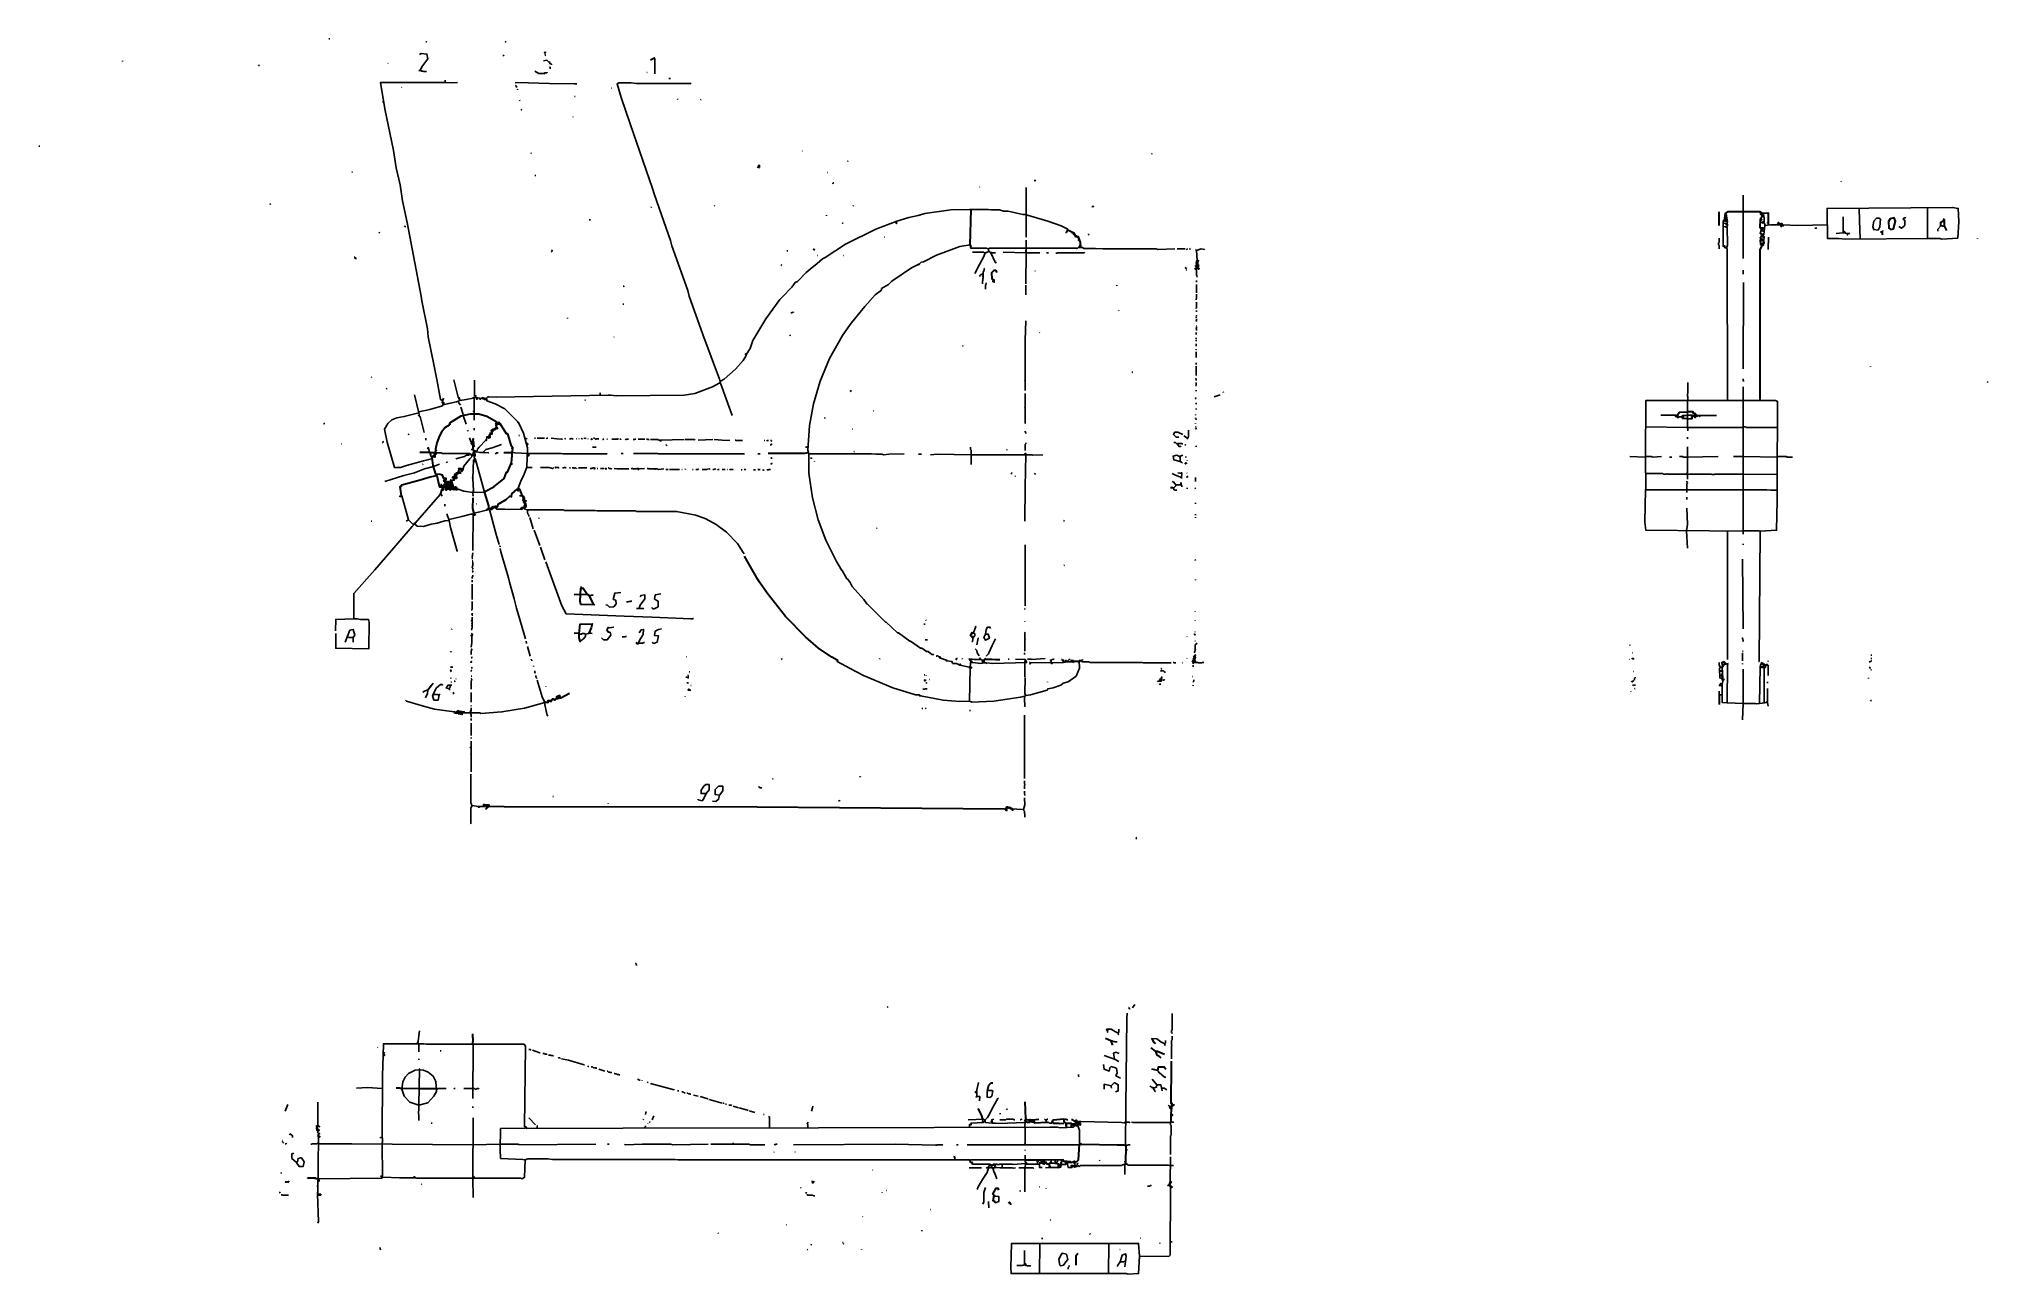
# Model space of a CAD drawing. Header units: millimetres. Extents: x 32 to 4162, y 440 to 3057.
import ezdxf

# ---------------------------------------------------------------- set-up
doc = ezdxf.new("R2010")
doc.units = ezdxf.units.MM

msp = doc.modelspace()

# ---------------------------------------------------------------- linework, layer by layer
for points in [[(646, 3057, 0), (648, 3057, 0)], [(840, 2990, 0), (843, 2998, 0), (856, 3015, 0), (854, 3025, 0), (842, 3026, 0), (838, 3024, 0)], [(853, 3051, 0), (852, 3051, 0)], [(853, 3051, 0), (854, 3052, 0)], [(853, 3051, 0), (854, 3050, 0)], [(1018, 3021, 0), (1017, 3022, 0), (1015, 3022, 0)], [(1020, 3050, 0), (1021, 3051, 0), (1020, 3052, 0)], [(1104, 3027, 0), (1105, 3028, 0), (1105, 3029, 0), (1104, 3029, 0), (1103, 3028, 0), (1104, 3027, 0)], [(1105, 3023, 0), (1104, 3024, 0), (1105, 3025, 0)], [(1105, 3023, 0), (1104, 3022, 0)], [(1105, 3023, 0), (1106, 3023, 0)], [(1336, 3016, 0), (1336, 3017, 0), (1337, 3018, 0)], [(1336, 3016, 0), (1337, 3015, 0), (1337, 2983, 0)], [(209, 3009, 0), (209, 3011, 0)], [(498, 3001, 0), (497, 3002, 0)], [(498, 3001, 0), (499, 3001, 0)], [(772, 3005, 0), (771, 3006, 0)], [(840, 2990, 0), (837, 2990, 0)], [(840, 2990, 0), (841, 2990, 0), (842, 2989, 0), (846, 2989, 0), (847, 2988, 0), (853, 2988, 0)], [(1102, 2984, 0), (1091, 2984, 0), (1083, 2989, 0)], [(1086, 2988, 0), (1085, 2987, 0)], [(1115, 3005, 0), (1108, 3012, 0), (1101, 3011, 0)], [(1102, 2984, 0), (1101, 2983, 0)], [(1102, 2984, 0), (1103, 2985, 0), (1108, 2985, 0), (1109, 2986, 0), (1109, 2987, 0)], [(1102, 2984, 0), (1103, 2983, 0), (1104, 2984, 0), (1104, 2985, 0)], [(1114, 3006, 0), (1115, 3007, 0), (1114, 3008, 0), (1113, 3008, 0)], [(1114, 3006, 0), (1115, 3005, 0)], [(1115, 3005, 0), (1114, 3004, 0)], [(1115, 2994, 0), (1115, 2997, 0), (1114, 2998, 0)], [(1115, 3005, 0), (1116, 3004, 0), (1117, 3004, 0), (1118, 3003, 0), (1118, 3002, 0)], [(1320, 2986, 0), (1321, 2986, 0)], [(887, 2291, 0), (883, 2293, 0), (876, 2332, 0), (869, 2367, 0), (857, 2426, 0), (855, 2443, 0), (843, 2502, 0), (842, 2512, 0), (812, 2668, 0), (802, 2714, 0), (797, 2748, 0), (789, 2784, 0), (783, 2821, 0), (765, 2909, 0), (756, 2965, 0), (895, 2965, 0), (909, 2964, 0), (919, 2965, 0)], [(801, 2954, 0), (800, 2955, 0)], [(893, 2965, 0), (893, 2970, 0)], [(1166, 2962, 0), (1114, 2963, 0), (1047, 2965, 0), (1041, 2964, 0)], [(1044, 2954, 0), (1044, 2957, 0), (1043, 2957, 0), (1042, 2958, 0), (1043, 2959, 0)], [(1046, 2949, 0), (1046, 2950, 0), (1045, 2951, 0)], [(1166, 2962, 0), (1172, 2962, 0)], [(1167, 2935, 0), (1168, 2935, 0)], [(1245, 2953, 0), (1246, 2953, 0)], [(1476, 2328, 0), (1474, 2336, 0), (1439, 2431, 0), (1410, 2512, 0), (1407, 2524, 0), (1373, 2619, 0), (1370, 2630, 0), (1336, 2727, 0), (1332, 2740, 0), (1285, 2877, 0), (1266, 2933, 0), (1257, 2962, 0), (1261, 2964, 0), (1287, 2964, 0), (1298, 2963, 0), (1413, 2963, 0), (1414, 2962, 0)], [(1367, 2973, 0), (1370, 2973, 0)], [(762, 2924, 0), (761, 2924, 0), (760, 2923, 0)], [(1051, 2926, 0), (1050, 2927, 0)], [(1055, 2906, 0), (1054, 2907, 0), (1055, 2908, 0)], [(1163, 2892, 0), (1164, 2892, 0)], [(1386, 2929, 0), (1385, 2930, 0)], [(1434, 2928, 0), (1435, 2929, 0)], [(32, 2830, 0), (34, 2830, 0)], [(1075, 2814, 0), (1075, 2816, 0)], [(1650, 2819, 0), (1649, 2820, 0)], [(2390, 2813, 0), (2390, 2814, 0)], [(695, 2775, 0), (696, 2775, 0)], [(1083, 2768, 0), (1085, 2768, 0)], [(1556, 2786, 0), (1555, 2786, 0), (1554, 2785, 0)], [(1557, 2786, 0), (1556, 2786, 0)], [(1559, 2785, 0), (1557, 2784, 0), (1557, 2789, 0), (1558, 2790, 0)], [(1558, 2788, 0), (1557, 2788, 0)], [(1559, 2785, 0), (1559, 2789, 0), (1558, 2788, 0)], [(1702, 2774, 0), (1703, 2774, 0)], [(1745, 2798, 0), (1746, 2798, 0), (1747, 2799, 0)], [(1715, 2750, 0), (1714, 2751, 0), (1715, 2752, 0), (1716, 2752, 0)], [(2025, 2743, 0), (2026, 2744, 0)], [(2124, 2684, 0), (2124, 2742, 0)], [(2141, 2757, 0), (2144, 2757, 0)], [(3643, 2692, 0), (3643, 2726, 0)], [(3851, 2755, 0), (3851, 2756, 0)], [(522, 2706, 0), (522, 2707, 0), (523, 2708, 0)], [(1329, 2700, 0), (1330, 2701, 0)], [(1464, 2703, 0), (1463, 2704, 0)], [(1476, 2332, 0), (1484, 2336, 0), (1508, 2357, 0), (1524, 2376, 0), (1530, 2385, 0), (1531, 2389, 0), (1539, 2401, 0), (1545, 2418, 0), (1572, 2464, 0), (1602, 2505, 0), (1607, 2510, 0), (1627, 2531, 0), (1634, 2541, 0), (1639, 2543, 0), (1658, 2562, 0), (1666, 2569, 0), (1681, 2581, 0), (1692, 2591, 0), (1698, 2594, 0), (1741, 2622, 0), (1805, 2654, 0), (1850, 2671, 0), (1875, 2679, 0), (1895, 2683, 0), (1909, 2687, 0), (1964, 2695, 0), (2004, 2696, 0), (2043, 2696, 0), (2049, 2695, 0), (2067, 2695, 0), (2076, 2692, 0), (2086, 2692, 0), (2117, 2685, 0), (2122, 2685, 0), (2170, 2671, 0), (2198, 2661, 0), (2212, 2654, 0), (2209, 2647, 0), (2207, 2647, 0)], [(1757, 2703, 0), (1758, 2704, 0)], [(2264, 2702, 0), (2267, 2702, 0), (2263, 2701, 0)], [(3605, 2684, 0), (3604, 2684, 0), (3605, 2685, 0)], [(3643, 2692, 0), (3643, 2592, 0)], [(3681, 2689, 0), (3680, 2690, 0)], [(3681, 2687, 0), (3680, 2687, 0), (3680, 2685, 0), (3682, 2685, 0)], [(3681, 2687, 0), (3683, 2687, 0), (3683, 2689, 0), (3681, 2689, 0)], [(3683, 2681, 0), (3683, 2685, 0), (3686, 2685, 0), (3686, 2684, 0)], [(3687, 2630, 0), (3688, 2638, 0), (3685, 2639, 0), (3687, 2643, 0), (3689, 2662, 0), (3701, 2663, 0), (3728, 2663, 0), (3758, 2662, 0), (3822, 2663, 0), (3822, 2634, 0), (3845, 2634, 0), (3860, 2633, 0), (4033, 2634, 0), (4060, 2634, 0), (4064, 2633, 0), (4098, 2635, 0), (4100, 2670, 0), (4099, 2698, 0), (4087, 2700, 0), (3821, 2698, 0), (3821, 2663, 0)], [(3891, 2633, 0), (3890, 2673, 0), (3889, 2698, 0)], [(4034, 2635, 0), (4034, 2699, 0)], [(754, 2646, 0), (753, 2647, 0), (753, 2648, 0)], [(807, 2658, 0), (808, 2659, 0), (808, 2660, 0), (807, 2660, 0), (806, 2661, 0)], [(1198, 2674, 0), (1201, 2674, 0)], [(1701, 2682, 0), (1701, 2684, 0)], [(1734, 2666, 0), (1735, 2667, 0), (1736, 2667, 0)], [(1849, 2668, 0), (1850, 2667, 0), (1849, 2666, 0), (1848, 2667, 0), (1849, 2668, 0)], [(1849, 2670, 0), (1849, 2671, 0)], [(1849, 2668, 0), (1849, 2670, 0)], [(2124, 2684, 0), (2124, 2637, 0)], [(2221, 2648, 0), (2221, 2649, 0)], [(2223, 2646, 0), (2221, 2646, 0), (2221, 2648, 0)], [(2226, 2643, 0), (2224, 2643, 0), (2224, 2645, 0)], [(2257, 2642, 0), (2256, 2643, 0), (2256, 2644, 0)], [(3610, 2292, 0), (3609, 2613, 0), (3604, 2615, 0), (3604, 2619, 0), (3601, 2617, 0), (3601, 2672, 0), (3603, 2672, 0), (3604, 2671, 0), (3610, 2671, 0), (3609, 2666, 0), (3601, 2667, 0)], [(3608, 2614, 0), (3610, 2620, 0), (3609, 2660, 0), (3606, 2660, 0), (3601, 2659, 0)], [(3604, 2682, 0), (3603, 2682, 0)], [(3604, 2678, 0), (3603, 2678, 0), (3604, 2679, 0)], [(3603, 2672, 0), (3603, 2671, 0)], [(3605, 2659, 0), (3606, 2658, 0), (3607, 2658, 0), (3608, 2659, 0), (3609, 2659, 0)], [(3608, 2679, 0), (3607, 2680, 0), (3608, 2681, 0), (3606, 2683, 0)], [(3606, 2674, 0), (3607, 2675, 0), (3608, 2675, 0)], [(3608, 2664, 0), (3607, 2664, 0), (3606, 2665, 0), (3607, 2666, 0)], [(3606, 2660, 0), (3607, 2659, 0)], [(3607, 2666, 0), (3607, 2667, 0), (3608, 2666, 0)], [(3608, 2679, 0), (3609, 2679, 0)], [(3608, 2671, 0), (3608, 2673, 0)], [(3608, 2664, 0), (3608, 2665, 0), (3609, 2664, 0), (3610, 2664, 0), (3610, 2661, 0)], [(3679, 2668, 0), (3683, 2668, 0), (3685, 2667, 0), (3685, 2670, 0), (3686, 2669, 0)], [(3681, 2645, 0), (3679, 2645, 0), (3681, 2652, 0), (3684, 2652, 0), (3682, 2650, 0), (3682, 2651, 0)], [(3681, 2678, 0), (3680, 2678, 0), (3680, 2676, 0)], [(3681, 2678, 0), (3683, 2681, 0), (3686, 2680, 0)], [(3681, 2678, 0), (3682, 2678, 0), (3683, 2679, 0), (3682, 2680, 0), (3683, 2681, 0)], [(3681, 2654, 0), (3682, 2654, 0), (3681, 2653, 0), (3681, 2654, 0)], [(3682, 2642, 0), (3681, 2643, 0), (3681, 2645, 0), (3682, 2645, 0), (3683, 2644, 0)], [(3683, 2681, 0), (3684, 2682, 0), (3685, 2682, 0)], [(3683, 2668, 0), (3683, 2667, 0)], [(3685, 2683, 0), (3684, 2684, 0)], [(3684, 2655, 0), (3685, 2656, 0)], [(3684, 2650, 0), (3687, 2650, 0)], [(3684, 2643, 0), (3685, 2644, 0), (3686, 2644, 0), (3686, 2643, 0)], [(3690, 2663, 0), (3688, 2667, 0), (3688, 2680, 0), (3685, 2683, 0), (3687, 2684, 0), (3686, 2682, 0), (3685, 2683, 0)], [(3686, 2669, 0), (3688, 2669, 0)], [(3697, 2667, 0), (3695, 2667, 0), (3695, 2668, 0), (3696, 2669, 0), (3697, 2669, 0)], [(3697, 2669, 0), (3698, 2669, 0)], [(3716, 2663, 0), (3716, 2665, 0), (3717, 2666, 0), (3719, 2666, 0), (3719, 2668, 0), (3717, 2668, 0), (3717, 2667, 0)], [(3718, 2664, 0), (3718, 2665, 0), (3717, 2665, 0), (3718, 2664, 0)], [(3721, 2664, 0), (3721, 2665, 0), (3724, 2665, 0), (3725, 2664, 0), (3726, 2664, 0), (3726, 2666, 0), (3724, 2666, 0)], [(3721, 2664, 0), (3721, 2663, 0)], [(3723, 2664, 0), (3724, 2664, 0)], [(3728, 2662, 0), (3728, 2661, 0), (3725, 2661, 0), (3724, 2662, 0), (3723, 2662, 0), (3723, 2660, 0), (3725, 2660, 0)], [(3725, 2662, 0), (3726, 2662, 0)], [(3795, 2656, 0), (3798, 2656, 0), (3799, 2657, 0)], [(3864, 2645, 0), (3854, 2646, 0), (3840, 2645, 0)], [(3855, 2647, 0), (3855, 2680, 0)], [(3857, 2647, 0), (3857, 2649, 0), (3858, 2649, 0), (3859, 2648, 0), (3859, 2647, 0)], [(3864, 2645, 0), (3864, 2642, 0), (3863, 2641, 0)], [(3864, 2645, 0), (3869, 2645, 0)], [(3921, 2652, 0), (3918, 2659, 0), (3920, 2671, 0), (3926, 2677, 0), (3931, 2677, 0), (3934, 2675, 0), (3933, 2659, 0), (3929, 2652, 0), (3920, 2653, 0)], [(3938, 2648, 0), (3938, 2649, 0), (3939, 2650, 0), (3939, 2651, 0)], [(3986, 2671, 0), (3986, 2662, 0), (3979, 2656, 0), (3973, 2660, 0)], [(3986, 2671, 0), (3986, 2673, 0), (3982, 2675, 0), (3984, 2678, 0), (3987, 2678, 0), (3988, 2677, 0)], [(3986, 2671, 0), (3985, 2671, 0), (3985, 2672, 0), (3986, 2671, 0)], [(4062, 2661, 0), (4056, 2654, 0), (4056, 2650, 0)], [(4069, 2672, 0), (4070, 2672, 0)], [(1119, 2605, 0), (1118, 2606, 0), (1120, 2608, 0), (1119, 2609, 0), (1119, 2610, 0)], [(1617, 2608, 0), (1619, 2608, 0)], [(1663, 2178, 0), (1661, 2186, 0), (1665, 2238, 0), (1673, 2284, 0), (1687, 2332, 0), (1707, 2380, 0), (1735, 2429, 0), (1751, 2452, 0), (1775, 2482, 0), (1782, 2490, 0), (1804, 2515, 0), (1817, 2525, 0), (1817, 2528, 0), (1832, 2537, 0), (1839, 2544, 0), (1881, 2572, 0), (1895, 2579, 0), (1896, 2578, 0), (1901, 2584, 0), (1906, 2585, 0), (1934, 2599, 0), (1983, 2617, 0), (2005, 2621, 0), (2007, 2618, 0), (2006, 2614, 0), (2039, 2614, 0), (2044, 2612, 0), (2045, 2606, 0), (2046, 2606, 0), (2051, 2604, 0), (2059, 2604, 0)], [(1674, 2610, 0), (1675, 2610, 0), (1675, 2611, 0), (1674, 2612, 0), (1673, 2611, 0), (1674, 2610, 0)], [(1823, 2637, 0), (1824, 2637, 0)], [(2006, 2618, 0), (2005, 2618, 0), (2005, 2621, 0)], [(2037, 2604, 0), (2035, 2604, 0), (2034, 2605, 0), (2010, 2605, 0)], [(2037, 2604, 0), (2034, 2596, 0), (2025, 2579, 0), (2015, 2560, 0)], [(2037, 2604, 0), (2039, 2604, 0), (2040, 2605, 0), (2041, 2605, 0), (2043, 2607, 0), (2044, 2607, 0)], [(2044, 2612, 0), (2043, 2612, 0)], [(2044, 2612, 0), (2046, 2614, 0), (2124, 2614, 0)], [(2044, 2607, 0), (2045, 2607, 0)], [(2049, 2604, 0), (2058, 2584, 0), (2059, 2584, 0), (2060, 2582, 0)], [(2124, 2604, 0), (2075, 2605, 0)], [(2124, 2607, 0), (2123, 2607, 0), (2123, 2609, 0), (2124, 2609, 0)], [(2124, 2604, 0), (2123, 2538, 0)], [(2124, 2604, 0), (2124, 2631, 0)], [(2124, 2614, 0), (2233, 2614, 0), (2230, 2613, 0), (2230, 2615, 0)], [(2124, 2604, 0), (2153, 2604, 0)], [(2167, 2604, 0), (2171, 2604, 0)], [(2187, 2603, 0), (2189, 2603, 0), (2190, 2604, 0), (2247, 2604, 0), (2248, 2605, 0)], [(2231, 2638, 0), (2231, 2640, 0), (2229, 2640, 0)], [(2235, 2636, 0), (2233, 2636, 0), (2233, 2638, 0)], [(2237, 2630, 0), (2235, 2630, 0), (2235, 2632, 0), (2236, 2632, 0)], [(2239, 2622, 0), (2238, 2622, 0), (2238, 2624, 0), (2239, 2624, 0)], [(2238, 2615, 0), (2243, 2615, 0), (2246, 2613, 0), (2271, 2613, 0), (2286, 2612, 0), (2399, 2612, 0), (2403, 2611, 0), (2439, 2612, 0)], [(2239, 2622, 0), (2240, 2622, 0)], [(2240, 2616, 0), (2239, 2617, 0), (2239, 2618, 0)], [(2444, 2612, 0), (2461, 2612, 0)], [(2465, 2610, 0), (2464, 2611, 0), (2465, 2612, 0), (2466, 2612, 0)], [(2471, 2611, 0), (2471, 2612, 0), (2472, 2613, 0)], [(2485, 2609, 0), (2484, 2609, 0), (2484, 2610, 0), (2483, 2611, 0)], [(2485, 2609, 0), (2495, 2612, 0), (2501, 2611, 0), (2502, 2612, 0)], [(2485, 2609, 0), (2486, 2588, 0)], [(3592, 2612, 0), (3592, 2620, 0), (3591, 2621, 0), (3591, 2625, 0), (3592, 2626, 0), (3592, 2635, 0)], [(3604, 2617, 0), (3605, 2617, 0)], [(3681, 2635, 0), (3679, 2635, 0), (3681, 2639, 0), (3682, 2638, 0), (3683, 2640, 0), (3682, 2641, 0), (3683, 2642, 0), (3685, 2641, 0)], [(3681, 2639, 0), (3681, 2638, 0)], [(3681, 2633, 0), (3681, 2635, 0), (3682, 2635, 0), (3683, 2634, 0), (3682, 2633, 0)], [(3683, 2630, 0), (3682, 2630, 0), (3681, 2631, 0), (3681, 2632, 0), (3683, 2630, 0), (3684, 2631, 0)], [(3684, 2620, 0), (3685, 2621, 0), (3683, 2623, 0), (3682, 2623, 0), (3681, 2622, 0)], [(3683, 2618, 0), (3683, 2619, 0), (3682, 2620, 0), (3681, 2620, 0), (3681, 2622, 0)], [(3683, 2618, 0), (3682, 2619, 0), (3682, 2620, 0)], [(3683, 2630, 0), (3683, 2629, 0), (3685, 2629, 0), (3685, 2630, 0)], [(3683, 2623, 0), (3685, 2625, 0), (3686, 2625, 0), (3686, 2624, 0)], [(3686, 2638, 0), (3686, 2637, 0), (3684, 2637, 0)], [(3685, 2630, 0), (3685, 2631, 0), (3684, 2631, 0)], [(3685, 2641, 0), (3686, 2642, 0), (3686, 2643, 0)], [(3686, 2638, 0), (3686, 2639, 0), (3685, 2639, 0)], [(3685, 2622, 0), (3686, 2623, 0), (3686, 2624, 0)], [(3696, 2611, 0), (3697, 2637, 0)], [(4034, 2635, 0), (4035, 2634, 0)], [(4140, 2634, 0), (4140, 2635, 0)], [(703, 2592, 0), (703, 2593, 0), (701, 2595, 0), (700, 2595, 0)], [(703, 2592, 0), (702, 2592, 0), (701, 2593, 0), (702, 2594, 0)], [(703, 2592, 0), (705, 2592, 0)], [(1606, 2577, 0), (1605, 2578, 0), (1606, 2579, 0)], [(1681, 2598, 0), (1682, 2598, 0)], [(1736, 2598, 0), (1737, 2598, 0)], [(1895, 2579, 0), (1895, 2580, 0), (1897, 2580, 0)], [(1895, 2579, 0), (1895, 2578, 0)], [(2033, 2554, 0), (2033, 2564, 0), (2034, 2565, 0), (2034, 2566, 0), (2035, 2567, 0), (2035, 2570, 0), (2036, 2571, 0)], [(2143, 2565, 0), (2143, 2566, 0)], [(2462, 2571, 0), (2461, 2572, 0), (2462, 2573, 0)], [(2462, 2571, 0), (2463, 2571, 0), (2464, 2572, 0)], [(2464, 2567, 0), (2463, 2568, 0)], [(2484, 2569, 0), (2482, 2569, 0), (2481, 2570, 0), (2482, 2571, 0), (2483, 2571, 0), (2482, 2570, 0)], [(2485, 2574, 0), (2484, 2574, 0), (2483, 2575, 0), (2483, 2577, 0), (2489, 2577, 0), (2489, 2574, 0), (2488, 2574, 0)], [(2485, 2574, 0), (2484, 2575, 0), (2485, 2576, 0), (2485, 2577, 0)], [(2484, 2569, 0), (2487, 2575, 0), (2489, 2569, 0), (2491, 2571, 0), (2490, 2571, 0), (2489, 2570, 0)], [(2484, 2569, 0), (2485, 2569, 0), (2485, 2556, 0), (2486, 2555, 0), (2486, 2554, 0), (2485, 2553, 0)], [(2485, 2577, 0), (2486, 2578, 0), (2487, 2578, 0), (2488, 2579, 0), (2489, 2579, 0), (2489, 2578, 0)], [(2485, 2574, 0), (2488, 2574, 0)], [(2487, 2585, 0), (2487, 2586, 0), (2486, 2586, 0), (2487, 2585, 0)], [(2487, 2579, 0), (2486, 2580, 0), (2486, 2581, 0)], [(2487, 2579, 0), (2487, 2581, 0), (2488, 2582, 0), (2488, 2583, 0), (2487, 2584, 0), (2487, 2583, 0)], [(2487, 2576, 0), (2488, 2576, 0)], [(3643, 2559, 0), (3643, 2567, 0)], [(1272, 2532, 0), (1271, 2533, 0), (1270, 2533, 0)], [(2033, 2559, 0), (2030, 2559, 0), (2029, 2558, 0), (2028, 2558, 0), (2026, 2556, 0), (2026, 2554, 0)], [(2033, 2554, 0), (2032, 2554, 0), (2031, 2555, 0), (2032, 2556, 0), (2033, 2556, 0)], [(2033, 2554, 0), (2033, 2550, 0), (2032, 2549, 0), (2032, 2545, 0), (2031, 2544, 0), (2031, 2538, 0)], [(2038, 2527, 0), (2038, 2536, 0), (2039, 2537, 0), (2039, 2540, 0)], [(2054, 2543, 0), (2053, 2543, 0), (2053, 2545, 0), (2054, 2545, 0), (2056, 2543, 0)], [(2055, 2544, 0), (2054, 2543, 0)], [(2055, 2544, 0), (2056, 2545, 0)], [(2123, 2515, 0), (2123, 2535, 0)], [(2316, 2534, 0), (2316, 2535, 0)], [(2485, 2542, 0), (2485, 2545, 0)], [(2485, 2519, 0), (2485, 2537, 0)], [(3643, 2358, 0), (3644, 2541, 0)], [(1269, 2495, 0), (1271, 2495, 0)], [(1625, 2476, 0), (1626, 2477, 0), (1628, 2477, 0), (1629, 2478, 0), (1630, 2478, 0), (1631, 2477, 0)], [(2320, 2481, 0), (2320, 2482, 0)], [(2484, 2504, 0), (2485, 2509, 0), (2485, 2516, 0)], [(2484, 2486, 0), (2484, 2487, 0), (2485, 2488, 0), (2485, 2499, 0)], [(2485, 2479, 0), (2485, 2482, 0)], [(1152, 2465, 0), (1152, 2466, 0)], [(2122, 2332, 0), (2122, 2419, 0), (2123, 2460, 0)], [(2484, 2466, 0), (2484, 2468, 0)], [(2485, 2458, 0), (2485, 2460, 0), (2484, 2461, 0), (2485, 2462, 0), (2485, 2464, 0)], [(2484, 2449, 0), (2485, 2449, 0)], [(2485, 2439, 0), (2485, 2443, 0), (2484, 2444, 0), (2485, 2445, 0), (2485, 2447, 0)], [(2485, 2470, 0), (2485, 2472, 0)], [(1250, 2425, 0), (1251, 2426, 0)], [(1623, 2428, 0), (1624, 2429, 0), (1623, 2430, 0)], [(1989, 2407, 0), (1990, 2407, 0)], [(2152, 2434, 0), (2153, 2435, 0)], [(2484, 2431, 0), (2484, 2435, 0)], [(2484, 2421, 0), (2484, 2424, 0)], [(2484, 2417, 0), (2484, 2419, 0)], [(2484, 2406, 0), (2484, 2411, 0)], [(2485, 2398, 0), (2484, 2399, 0), (2484, 2400, 0)], [(1530, 2389, 0), (1529, 2389, 0), (1528, 2390, 0)], [(2484, 2382, 0), (2484, 2394, 0)], [(2484, 2367, 0), (2484, 2371, 0)], [(2484, 2344, 0), (2484, 2364, 0)], [(3913, 2362, 0), (3913, 2363, 0)], [(736, 2340, 0), (737, 2341, 0)], [(769, 2315, 0), (769, 2316, 0), (768, 2317, 0)], [(924, 2291, 0), (923, 2296, 0), (920, 2298, 0), (911, 2335, 0)], [(1047, 2103, 0), (1054, 2122, 0), (1059, 2131, 0), (1066, 2150, 0), (1067, 2191, 0), (1059, 2222, 0), (1048, 2244, 0), (1019, 2273, 0), (999, 2284, 0), (981, 2290, 0), (981, 2294, 0), (971, 2297, 0), (971, 2295, 0), (957, 2297, 0), (958, 2301, 0), (955, 2301, 0), (955, 2334, 0)], [(978, 2294, 0), (983, 2299, 0), (985, 2299, 0), (1001, 2298, 0), (1238, 2302, 0), (1244, 2302, 0), (1255, 2301, 0), (1399, 2302, 0), (1422, 2306, 0), (1459, 2320, 0), (1473, 2328, 0), (1476, 2328, 0), (1497, 2269, 0), (1501, 2259, 0)], [(1476, 2332, 0), (1475, 2333, 0)], [(1476, 2328, 0), (1476, 2327, 0)], [(2122, 2332, 0), (2121, 2333, 0), (2122, 2334, 0)], [(2122, 2332, 0), (2122, 2312, 0)], [(2348, 2350, 0), (2349, 2351, 0), (2350, 2351, 0)], [(2484, 2333, 0), (2484, 2337, 0), (2483, 2338, 0)], [(2483, 2322, 0), (2484, 2323, 0), (2484, 2329, 0)], [(2484, 2311, 0), (2484, 2313, 0)], [(3526, 2292, 0), (3526, 2299, 0), (3525, 2300, 0), (3525, 2305, 0), (3526, 2306, 0), (3526, 2329, 0)], [(3644, 2331, 0), (3644, 2333, 0), (3643, 2334, 0), (3643, 2337, 0)], [(3643, 2291, 0), (3643, 2320, 0)], [(4161, 2329, 0), (4161, 2330, 0), (4162, 2331, 0)], [(837, 2265, 0), (828, 2303, 0)], [(837, 2267, 0), (860, 2272, 0), (887, 2280, 0), (888, 2282, 0), (917, 2288, 0), (924, 2291, 0), (937, 2293, 0), (952, 2296, 0), (954, 2295, 0)], [(889, 2284, 0), (888, 2284, 0), (888, 2286, 0)], [(889, 2284, 0), (890, 2284, 0)], [(923, 2285, 0), (921, 2287, 0), (925, 2281, 0)], [(923, 2294, 0), (922, 2294, 0), (922, 2296, 0)], [(923, 2294, 0), (924, 2294, 0)], [(931, 2261, 0), (926, 2277, 0)], [(952, 2296, 0), (952, 2297, 0), (954, 2297, 0)], [(952, 2296, 0), (952, 2295, 0)], [(954, 2263, 0), (954, 2297, 0), (957, 2297, 0)], [(957, 2299, 0), (956, 2299, 0), (956, 2301, 0)], [(957, 2299, 0), (958, 2299, 0)], [(959, 2296, 0), (959, 2294, 0), (961, 2294, 0), (961, 2296, 0)], [(968, 2295, 0), (968, 2294, 0), (966, 2294, 0), (966, 2296, 0)], [(968, 2295, 0), (968, 2296, 0)], [(976, 2294, 0), (974, 2294, 0), (973, 2295, 0), (971, 2295, 0)], [(976, 2295, 0), (976, 2296, 0)], [(976, 2295, 0), (976, 2294, 0)], [(976, 2294, 0), (976, 2293, 0), (978, 2293, 0), (978, 2294, 0)], [(980, 2294, 0), (980, 2296, 0), (979, 2296, 0), (978, 2295, 0)], [(981, 2292, 0), (980, 2292, 0), (980, 2294, 0)], [(981, 2292, 0), (982, 2292, 0)], [(1189, 2292, 0), (1190, 2292, 0)], [(1221, 2302, 0), (1221, 2307, 0)], [(1752, 2310, 0), (1753, 2311, 0), (1752, 2312, 0), (1751, 2311, 0), (1752, 2310, 0)], [(2122, 2242, 0), (2122, 2275, 0), (2121, 2276, 0), (2122, 2277, 0), (2122, 2306, 0)], [(2484, 2294, 0), (2483, 2295, 0), (2483, 2296, 0), (2484, 2297, 0)], [(2484, 2283, 0), (2484, 2286, 0)], [(2484, 2272, 0), (2484, 2274, 0)], [(2522, 2299, 0), (2533, 2302, 0), (2535, 2303, 0)], [(2542, 2308, 0), (2541, 2309, 0)], [(3610, 2014, 0), (3645, 2015, 0), (3677, 2015, 0), (3680, 2014, 0), (3714, 2016, 0), (3715, 2079, 0), (3715, 2155, 0), (3716, 2250, 0), (3716, 2289, 0), (3712, 2291, 0), (3437, 2291, 0), (3436, 2171, 0), (3403, 2172, 0)], [(3525, 2234, 0), (3525, 2291, 0)], [(3643, 2102, 0), (3643, 2291, 0)], [(635, 2241, 0), (636, 2242, 0), (638, 2242, 0)], [(864, 2167, 0), (847, 2163, 0), (811, 2153, 0), (798, 2149, 0), (785, 2149, 0), (770, 2203, 0), (764, 2230, 0), (771, 2242, 0), (780, 2250, 0), (790, 2254, 0), (806, 2257, 0), (837, 2265, 0), (838, 2257, 0), (836, 2259, 0), (838, 2259, 0)], [(837, 2267, 0), (836, 2267, 0)], [(837, 2265, 0), (837, 2264, 0)], [(838, 2257, 0), (840, 2257, 0), (848, 2223, 0)], [(901, 2239, 0), (902, 2239, 0), (903, 2240, 0), (903, 2241, 0), (902, 2241, 0)], [(902, 2241, 0), (901, 2241, 0)], [(937, 2241, 0), (931, 2259, 0)], [(954, 2267, 0), (953, 2267, 0), (953, 2269, 0), (954, 2269, 0)], [(954, 2267, 0), (955, 2267, 0)], [(954, 2263, 0), (954, 2262, 0)], [(954, 2262, 0), (954, 2249, 0)], [(954, 2228, 0), (954, 2232, 0)], [(998, 2230, 0), (998, 2232, 0), (1000, 2232, 0)], [(1000, 2232, 0), (1002, 2232, 0), (1003, 2231, 0), (1004, 2233, 0), (1002, 2233, 0)], [(1001, 2243, 0), (1001, 2242, 0)], [(1001, 2238, 0), (1002, 2238, 0)], [(1002, 2232, 0), (1002, 2231, 0)], [(1005, 2241, 0), (1006, 2242, 0), (1006, 2245, 0), (1007, 2245, 0), (1008, 2244, 0), (1008, 2243, 0), (1006, 2243, 0)], [(1011, 2239, 0), (1009, 2239, 0), (1009, 2240, 0)], [(1048, 2244, 0), (1047, 2244, 0), (1047, 2246, 0)], [(1048, 2244, 0), (1049, 2244, 0)], [(1697, 2253, 0), (1697, 2254, 0), (1698, 2255, 0)], [(1800, 2269, 0), (1801, 2269, 0)], [(2483, 2260, 0), (2483, 2261, 0)], [(2485, 2250, 0), (2484, 2251, 0), (2484, 2252, 0), (2483, 2253, 0), (2483, 2254, 0)], [(2483, 2242, 0), (2483, 2243, 0)], [(2483, 2235, 0), (2484, 2235, 0)], [(2483, 2230, 0), (2484, 2231, 0), (2484, 2232, 0), (2483, 2233, 0)], [(3525, 2234, 0), (3437, 2235, 0)], [(3502, 2257, 0), (3502, 2258, 0), (3503, 2259, 0), (3504, 2259, 0), (3503, 2260, 0), (3469, 2260, 0)], [(3502, 2257, 0), (3500, 2257, 0), (3500, 2259, 0), (3501, 2259, 0), (3502, 2258, 0)], [(3503, 2257, 0), (3502, 2257, 0), (3502, 2258, 0)], [(3505, 2255, 0), (3503, 2255, 0), (3503, 2257, 0), (3504, 2258, 0), (3506, 2258, 0), (3506, 2257, 0)], [(3505, 2256, 0), (3504, 2257, 0), (3504, 2258, 0)], [(3505, 2255, 0), (3507, 2255, 0), (3507, 2256, 0), (3506, 2257, 0)], [(3505, 2256, 0), (3505, 2255, 0)], [(3514, 2255, 0), (3517, 2255, 0), (3517, 2256, 0), (3516, 2257, 0), (3515, 2257, 0), (3515, 2256, 0), (3514, 2255, 0)], [(3526, 2252, 0), (3525, 2252, 0)], [(3525, 2234, 0), (3643, 2234, 0)], [(3525, 2234, 0), (3525, 2232, 0), (3526, 2231, 0), (3526, 2227, 0)], [(3534, 2259, 0), (3534, 2260, 0)], [(3535, 2255, 0), (3534, 2255, 0), (3534, 2256, 0), (3535, 2257, 0), (3534, 2258, 0), (3534, 2259, 0)], [(3535, 2255, 0), (3536, 2255, 0)], [(3539, 2263, 0), (3539, 2265, 0), (3537, 2265, 0)], [(3541, 2257, 0), (3540, 2258, 0), (3538, 2258, 0)], [(3543, 2256, 0), (3542, 2257, 0), (3541, 2257, 0)], [(3544, 2260, 0), (3543, 2260, 0)], [(3543, 2256, 0), (3546, 2259, 0), (3549, 2259, 0), (3551, 2257, 0), (3551, 2259, 0), (3587, 2259, 0)], [(3543, 2257, 0), (3544, 2258, 0), (3545, 2258, 0)], [(3543, 2257, 0), (3543, 2256, 0)], [(3544, 2260, 0), (3546, 2260, 0)], [(3545, 2258, 0), (3548, 2258, 0), (3548, 2259, 0)], [(3551, 2259, 0), (3550, 2259, 0)], [(3643, 2234, 0), (3644, 2235, 0), (3649, 2235, 0), (3650, 2234, 0), (3715, 2234, 0)], [(673, 2199, 0), (674, 2199, 0)], [(761, 2201, 0), (760, 2202, 0), (761, 2203, 0), (761, 2204, 0), (762, 2205, 0)], [(816, 2218, 0), (815, 2219, 0), (816, 2220, 0)], [(852, 2207, 0), (852, 2210, 0), (851, 2211, 0)], [(857, 2189, 0), (856, 2189, 0), (855, 2188, 0)], [(859, 2181, 0), (859, 2185, 0), (858, 2186, 0), (858, 2189, 0), (857, 2190, 0), (857, 2192, 0)], [(941, 2226, 0), (941, 2227, 0), (940, 2228, 0)], [(952, 2196, 0), (950, 2197, 0), (951, 2204, 0), (947, 2204, 0), (944, 2212, 0)], [(950, 2199, 0), (948, 2199, 0), (948, 2201, 0), (949, 2202, 0), (949, 2204, 0), (951, 2202, 0)], [(950, 2201, 0), (949, 2201, 0)], [(951, 2204, 0), (952, 2205, 0), (953, 2205, 0), (952, 2206, 0), (951, 2206, 0), (950, 2205, 0)], [(952, 2198, 0), (951, 2199, 0), (950, 2199, 0)], [(952, 2196, 0), (954, 2196, 0)], [(953, 2202, 0), (954, 2203, 0), (953, 2203, 0)], [(960, 2182, 0), (961, 2188, 0), (965, 2192, 0), (979, 2207, 0), (980, 2206, 0), (981, 2214, 0), (984, 2214, 0), (985, 2211, 0), (983, 2213, 0), (984, 2213, 0), (983, 2212, 0)], [(974, 2182, 0), (979, 2187, 0), (992, 2191, 0), (1012, 2198, 0)], [(979, 2207, 0), (979, 2208, 0), (980, 2208, 0), (979, 2207, 0)], [(979, 2207, 0), (979, 2206, 0)], [(986, 2215, 0), (988, 2215, 0), (988, 2212, 0), (986, 2212, 0), (986, 2215, 0), (984, 2215, 0)], [(986, 2215, 0), (987, 2214, 0)], [(987, 2217, 0), (988, 2217, 0), (988, 2216, 0), (987, 2217, 0)], [(988, 2220, 0), (988, 2222, 0), (991, 2222, 0), (990, 2221, 0), (990, 2220, 0)], [(988, 2220, 0), (988, 2219, 0)], [(996, 2228, 0), (996, 2230, 0)], [(1026, 2218, 0), (1025, 2218, 0), (1025, 2219, 0), (1026, 2218, 0)], [(1026, 2218, 0), (1027, 2218, 0)], [(1035, 2189, 0), (1034, 2189, 0), (1034, 2191, 0)], [(1035, 2189, 0), (1036, 2189, 0)], [(1049, 2217, 0), (1050, 2217, 0)], [(1063, 2210, 0), (1062, 2210, 0)], [(1063, 2210, 0), (1065, 2210, 0), (1066, 2211, 0)], [(1066, 2200, 0), (1065, 2200, 0)], [(1066, 2198, 0), (1068, 2198, 0), (1068, 2199, 0), (1067, 2200, 0), (1066, 2200, 0)], [(1082, 2211, 0), (1084, 2211, 0)], [(1088, 2211, 0), (1103, 2211, 0)], [(1107, 2210, 0), (1108, 2211, 0), (1110, 2211, 0)], [(1139, 2209, 0), (1129, 2210, 0), (1117, 2211, 0)], [(1139, 2209, 0), (1140, 2209, 0), (1141, 2210, 0)], [(1147, 2210, 0), (1146, 2211, 0)], [(1147, 2210, 0), (1146, 2209, 0)], [(1147, 2210, 0), (1148, 2210, 0)], [(1156, 2210, 0), (1159, 2210, 0), (1160, 2211, 0), (1161, 2210, 0), (1164, 2210, 0)], [(1170, 2210, 0), (1171, 2210, 0)], [(1176, 2210, 0), (1177, 2210, 0)], [(1182, 2210, 0), (1181, 2211, 0)], [(1182, 2210, 0), (1184, 2210, 0)], [(1187, 2210, 0), (1188, 2211, 0), (1190, 2211, 0), (1191, 2210, 0)], [(1195, 2210, 0), (1196, 2210, 0)], [(1204, 2209, 0), (1203, 2208, 0), (1202, 2209, 0), (1203, 2210, 0), (1204, 2209, 0)], [(1204, 2209, 0), (1205, 2210, 0)], [(1204, 2209, 0), (1205, 2208, 0)], [(1206, 2192, 0), (1205, 2193, 0)], [(1206, 2192, 0), (1213, 2192, 0)], [(1211, 2209, 0), (1209, 2211, 0), (1207, 2211, 0)], [(1211, 2209, 0), (1213, 2209, 0), (1214, 2210, 0), (1218, 2210, 0)], [(1228, 2209, 0), (1227, 2208, 0), (1226, 2208, 0)], [(1228, 2209, 0), (1227, 2210, 0)], [(1228, 2209, 0), (1229, 2210, 0)], [(1228, 2209, 0), (1229, 2208, 0)], [(1235, 2209, 0), (1237, 2209, 0)], [(1246, 2209, 0), (1258, 2209, 0), (1259, 2210, 0), (1260, 2210, 0)], [(1263, 2209, 0), (1265, 2209, 0), (1266, 2210, 0)], [(1275, 2208, 0), (1274, 2209, 0)], [(1275, 2208, 0), (1276, 2208, 0), (1277, 2209, 0), (1281, 2209, 0)], [(1291, 2208, 0), (1294, 2208, 0), (1295, 2209, 0), (1297, 2209, 0)], [(1302, 2209, 0), (1316, 2209, 0)], [(1322, 2208, 0), (1321, 2209, 0), (1319, 2209, 0)], [(1322, 2208, 0), (1325, 2208, 0)], [(1348, 2207, 0), (1345, 2207, 0), (1344, 2208, 0), (1328, 2208, 0)], [(1348, 2207, 0), (1399, 2208, 0)], [(1348, 2207, 0), (1348, 2206, 0), (1349, 2205, 0), (1350, 2205, 0), (1350, 2207, 0)], [(1363, 2195, 0), (1361, 2197, 0), (1360, 2197, 0)], [(1422, 2207, 0), (1421, 2208, 0), (1401, 2208, 0)], [(1429, 2207, 0), (1460, 2208, 0)], [(1496, 2206, 0), (1480, 2207, 0), (1463, 2208, 0)], [(1509, 2206, 0), (1508, 2207, 0), (1507, 2207, 0)], [(1509, 2206, 0), (1523, 2206, 0)], [(1569, 2206, 0), (1570, 2206, 0)], [(1574, 2205, 0), (1575, 2206, 0), (1578, 2206, 0)], [(1585, 2204, 0), (1584, 2205, 0), (1584, 2206, 0), (1582, 2206, 0)], [(1584, 2197, 0), (1584, 2199, 0), (1583, 2196, 0), (1583, 2198, 0)], [(1662, 2193, 0), (1659, 2193, 0), (1658, 2192, 0), (1656, 2192, 0)], [(1755, 2230, 0), (1756, 2230, 0)], [(2007, 2176, 0), (2007, 2186, 0), (2006, 2187, 0), (2006, 2192, 0)], [(2123, 2221, 0), (2123, 2223, 0), (2122, 2224, 0), (2122, 2226, 0)], [(2122, 2185, 0), (2122, 2198, 0), (2123, 2199, 0), (2123, 2201, 0)], [(2442, 2213, 0), (2436, 2219, 0), (2439, 2224, 0), (2445, 2224, 0), (2456, 2219, 0)], [(2444, 2199, 0), (2443, 2199, 0), (2440, 2202, 0), (2437, 2202, 0)], [(2442, 2213, 0), (2441, 2214, 0)], [(2442, 2213, 0), (2446, 2213, 0), (2447, 2214, 0)], [(2444, 2199, 0), (2445, 2200, 0), (2453, 2200, 0), (2454, 2199, 0), (2456, 2199, 0)], [(2444, 2199, 0), (2449, 2193, 0), (2452, 2194, 0)], [(2466, 2211, 0), (2458, 2216, 0)], [(2462, 2196, 0), (2461, 2197, 0), (2460, 2197, 0)], [(2466, 2211, 0), (2465, 2212, 0)], [(2466, 2211, 0), (2467, 2212, 0), (2467, 2213, 0), (2468, 2214, 0), (2468, 2228, 0)], [(2466, 2211, 0), (2466, 2209, 0)], [(2484, 2193, 0), (2484, 2195, 0)], [(3524, 2135, 0), (3524, 2137, 0), (3525, 2138, 0), (3525, 2193, 0)], [(3526, 2210, 0), (3525, 2211, 0), (3525, 2213, 0)], [(868, 2151, 0), (849, 2146, 0), (828, 2138, 0), (805, 2132, 0), (765, 2119, 0)], [(845, 2155, 0), (846, 2156, 0)], [(862, 2180, 0), (861, 2180, 0)], [(865, 2171, 0), (864, 2172, 0)], [(866, 2172, 0), (866, 2173, 0), (867, 2174, 0), (868, 2174, 0), (868, 2172, 0)], [(868, 2151, 0), (881, 2156, 0)], [(872, 2176, 0), (871, 2176, 0)], [(872, 2184, 0), (874, 2184, 0), (874, 2186, 0), (872, 2186, 0)], [(872, 2176, 0), (874, 2178, 0), (873, 2180, 0), (884, 2180, 0), (887, 2179, 0), (939, 2179, 0), (939, 2177, 0)], [(895, 2159, 0), (896, 2160, 0), (898, 2160, 0)], [(938, 2175, 0), (934, 2172, 0), (915, 2167, 0)], [(922, 2145, 0), (922, 2147, 0), (921, 2148, 0)], [(930, 2144, 0), (932, 2152, 0), (945, 2167, 0), (953, 2176, 0), (952, 2175, 0)], [(938, 2175, 0), (940, 2179, 0), (944, 2179, 0), (949, 2176, 0), (948, 2174, 0), (950, 2174, 0), (950, 2177, 0), (953, 2179, 0), (952, 2181, 0), (954, 2181, 0)], [(938, 2175, 0), (943, 2175, 0), (943, 2176, 0), (944, 2177, 0), (944, 2178, 0)], [(940, 2175, 0), (940, 2176, 0), (939, 2177, 0)], [(948, 2176, 0), (948, 2177, 0)], [(951, 2186, 0), (951, 2188, 0)], [(952, 2089, 0), (951, 2096, 0), (976, 2097, 0), (965, 2138, 0), (957, 2166, 0), (954, 2170, 0), (955, 2182, 0), (960, 2182, 0), (966, 2181, 0), (976, 2181, 0), (984, 2180, 0), (985, 2181, 0)], [(953, 2096, 0), (953, 2100, 0), (951, 2125, 0), (953, 2165, 0), (956, 2165, 0), (955, 2162, 0), (958, 2161, 0)], [(952, 2177, 0), (952, 2179, 0)], [(955, 2184, 0), (954, 2184, 0)], [(954, 2181, 0), (955, 2181, 0), (955, 2182, 0)], [(954, 2173, 0), (956, 2173, 0), (956, 2178, 0), (954, 2178, 0)], [(955, 2164, 0), (954, 2165, 0), (955, 2166, 0)], [(957, 2182, 0), (957, 2184, 0), (955, 2184, 0)], [(955, 2175, 0), (955, 2176, 0)], [(955, 2166, 0), (955, 2167, 0), (956, 2167, 0), (957, 2166, 0)], [(955, 2162, 0), (956, 2163, 0), (957, 2163, 0)], [(974, 2182, 0), (974, 2181, 0)], [(1000, 2177, 0), (1000, 2179, 0), (1001, 2180, 0), (1005, 2180, 0)], [(1032, 2156, 0), (1034, 2156, 0), (1034, 2158, 0), (1033, 2158, 0)], [(1033, 2180, 0), (1033, 2182, 0), (1035, 2182, 0)], [(1033, 2180, 0), (1035, 2180, 0)], [(1068, 2179, 0), (1041, 2180, 0), (1035, 2181, 0)], [(1066, 2149, 0), (1077, 2149, 0)], [(1068, 2179, 0), (1138, 2179, 0), (1142, 2178, 0), (1236, 2178, 0)], [(1068, 2174, 0), (1070, 2174, 0), (1070, 2176, 0), (1068, 2176, 0)], [(1120, 2147, 0), (1113, 2149, 0), (1095, 2149, 0)], [(1120, 2147, 0), (1121, 2147, 0), (1123, 2149, 0)], [(1120, 2147, 0), (1121, 2148, 0)], [(1128, 2149, 0), (1127, 2148, 0), (1126, 2149, 0), (1127, 2150, 0), (1128, 2149, 0)], [(1128, 2149, 0), (1132, 2149, 0), (1133, 2148, 0), (1134, 2149, 0)], [(1142, 2148, 0), (1141, 2149, 0)], [(1142, 2148, 0), (1144, 2148, 0), (1145, 2149, 0), (1147, 2149, 0), (1148, 2148, 0), (1149, 2148, 0)], [(1156, 2148, 0), (1158, 2148, 0)], [(1165, 2147, 0), (1165, 2148, 0), (1162, 2148, 0)], [(1165, 2147, 0), (1166, 2147, 0), (1167, 2148, 0), (1169, 2148, 0), (1170, 2147, 0), (1171, 2148, 0)], [(1175, 2147, 0), (1176, 2148, 0), (1193, 2148, 0)], [(1210, 2147, 0), (1209, 2148, 0), (1205, 2148, 0), (1204, 2147, 0), (1200, 2147, 0)], [(1244, 2146, 0), (1243, 2147, 0), (1240, 2147, 0), (1239, 2148, 0), (1238, 2148, 0)], [(1266, 2179, 0), (1270, 2179, 0)], [(1344, 2178, 0), (1343, 2179, 0), (1292, 2179, 0)], [(1344, 2178, 0), (1527, 2178, 0)], [(1555, 2178, 0), (1560, 2178, 0)], [(1584, 2169, 0), (1583, 2170, 0)], [(1584, 2156, 0), (1585, 2157, 0), (1584, 2158, 0), (1583, 2157, 0), (1584, 2156, 0)], [(1584, 2169, 0), (1585, 2170, 0)], [(1584, 2169, 0), (1584, 2167, 0)], [(1663, 2178, 0), (1796, 2178, 0), (1805, 2177, 0), (1818, 2177, 0), (1822, 2176, 0), (1833, 2177, 0), (1865, 2178, 0)], [(1663, 2178, 0), (1663, 2137, 0), (1671, 2085, 0), (1683, 2038, 0), (1699, 1995, 0), (1721, 1951, 0), (1733, 1931, 0), (1734, 1931, 0), (1744, 1913, 0), (1745, 1913, 0), (1751, 1905, 0), (1755, 1897, 0), (1780, 1869, 0), (1786, 1860, 0), (1787, 1860, 0), (1826, 1821, 0), (1827, 1821, 0), (1851, 1799, 0), (1853, 1799, 0), (1877, 1781, 0), (1879, 1781, 0), (1900, 1766, 0), (1903, 1766, 0), (1913, 1759, 0), (1916, 1759, 0), (1924, 1753, 0), (1927, 1753, 0), (1928, 1752, 0)], [(1669, 2167, 0), (1669, 2169, 0), (1667, 2169, 0)], [(1675, 2161, 0), (1675, 2162, 0)], [(1759, 2182, 0), (1760, 2183, 0)], [(1896, 2177, 0), (1902, 2177, 0)], [(2007, 2176, 0), (1935, 2177, 0), (1921, 2176, 0)], [(2007, 2176, 0), (2136, 2176, 0), (2137, 2175, 0), (2159, 2176, 0)], [(2007, 2176, 0), (2007, 2164, 0), (2008, 2163, 0), (2007, 2162, 0), (2007, 2155, 0)], [(2083, 2186, 0), (2083, 2187, 0)], [(2121, 2177, 0), (2121, 2178, 0), (2122, 2179, 0), (2123, 2179, 0), (2123, 2177, 0)], [(2123, 2176, 0), (2122, 2108, 0), (2121, 2035, 0)], [(2123, 2177, 0), (2123, 2176, 0)], [(2450, 2162, 0), (2437, 2165, 0), (2435, 2173, 0), (2443, 2175, 0), (2449, 2172, 0)], [(2450, 2162, 0), (2450, 2173, 0), (2456, 2175, 0)], [(2450, 2162, 0), (2451, 2162, 0), (2452, 2161, 0), (2452, 2160, 0), (2453, 2160, 0), (2455, 2158, 0)], [(2450, 2162, 0), (2451, 2161, 0)], [(2463, 2158, 0), (2462, 2157, 0), (2461, 2157, 0), (2461, 2158, 0), (2462, 2159, 0), (2463, 2158, 0)], [(2462, 2170, 0), (2462, 2172, 0)], [(2463, 2158, 0), (2464, 2158, 0), (2465, 2159, 0)], [(2465, 2163, 0), (2465, 2164, 0)], [(3437, 2103, 0), (3436, 2171, 0)], [(3437, 2172, 0), (3448, 2172, 0), (3452, 2171, 0), (3470, 2172, 0)], [(3487, 2171, 0), (3492, 2171, 0)], [(3525, 2171, 0), (3516, 2171, 0), (3515, 2172, 0), (3508, 2172, 0)], [(3525, 2171, 0), (3590, 2172, 0)], [(3643, 2172, 0), (3623, 2172, 0)], [(3716, 2171, 0), (3643, 2172, 0)], [(3716, 2171, 0), (3717, 2172, 0), (3735, 2172, 0), (3736, 2171, 0), (3748, 2171, 0)], [(798, 2109, 0), (800, 2109, 0), (800, 2111, 0)], [(875, 2134, 0), (874, 2135, 0)], [(875, 2132, 0), (875, 2134, 0)], [(885, 2109, 0), (885, 2113, 0), (884, 2113, 0), (882, 2111, 0), (880, 2111, 0)], [(885, 2110, 0), (883, 2112, 0)], [(883, 2108, 0), (883, 2107, 0)], [(885, 2109, 0), (885, 2108, 0)], [(887, 2110, 0), (887, 2111, 0)], [(887, 2110, 0), (887, 2109, 0)], [(891, 2124, 0), (890, 2124, 0), (890, 2126, 0)], [(911, 2104, 0), (910, 2112, 0), (890, 2114, 0), (891, 2109, 0), (904, 2109, 0), (907, 2106, 0), (908, 2106, 0), (908, 2105, 0)], [(891, 2124, 0), (893, 2124, 0)], [(892, 2120, 0), (892, 2122, 0), (891, 2122, 0)], [(891, 2110, 0), (892, 2110, 0)], [(894, 2116, 0), (892, 2116, 0), (892, 2118, 0), (893, 2119, 0), (893, 2118, 0), (894, 2118, 0)], [(894, 2116, 0), (893, 2115, 0), (893, 2114, 0), (892, 2114, 0)], [(894, 2118, 0), (895, 2118, 0)], [(896, 2115, 0), (896, 2116, 0), (894, 2116, 0)], [(896, 2103, 0), (896, 2101, 0), (894, 2101, 0), (894, 2106, 0), (895, 2107, 0), (895, 2106, 0)], [(896, 2115, 0), (897, 2114, 0)], [(896, 2111, 0), (897, 2111, 0), (897, 2112, 0), (896, 2111, 0)], [(899, 2117, 0), (900, 2117, 0), (900, 2119, 0), (898, 2119, 0), (898, 2117, 0), (899, 2116, 0), (899, 2115, 0)], [(904, 2117, 0), (903, 2117, 0)], [(903, 2107, 0), (904, 2108, 0), (904, 2109, 0)], [(904, 2115, 0), (905, 2118, 0), (905, 2121, 0), (906, 2121, 0)], [(904, 2113, 0), (904, 2115, 0)], [(904, 2109, 0), (905, 2110, 0), (907, 2110, 0), (908, 2111, 0), (906, 2111, 0), (905, 2110, 0)], [(905, 2115, 0), (906, 2114, 0), (906, 2115, 0)], [(906, 2121, 0), (912, 2122, 0), (912, 2128, 0), (914, 2128, 0), (916, 2125, 0), (918, 2128, 0), (915, 2130, 0), (920, 2139, 0), (922, 2139, 0), (923, 2137, 0), (921, 2138, 0), (922, 2139, 0)], [(908, 2109, 0), (907, 2108, 0), (906, 2108, 0), (906, 2110, 0)], [(910, 2127, 0), (908, 2127, 0), (908, 2128, 0), (909, 2129, 0), (910, 2129, 0)], [(908, 2109, 0), (910, 2109, 0)], [(909, 2111, 0), (910, 2111, 0)], [(910, 2122, 0), (910, 2124, 0), (911, 2124, 0)], [(910, 2109, 0), (911, 2109, 0)], [(916, 2106, 0), (916, 2108, 0), (914, 2108, 0), (913, 2107, 0), (911, 2107, 0), (911, 2106, 0), (910, 2107, 0)], [(912, 2129, 0), (912, 2131, 0), (913, 2132, 0), (913, 2133, 0), (912, 2134, 0), (913, 2135, 0), (914, 2135, 0)], [(912, 2126, 0), (912, 2127, 0), (913, 2126, 0), (914, 2126, 0), (914, 2127, 0)], [(913, 2106, 0), (914, 2107, 0)], [(916, 2132, 0), (915, 2132, 0)], [(917, 2133, 0), (916, 2134, 0), (916, 2135, 0)], [(916, 2132, 0), (917, 2132, 0), (917, 2133, 0)], [(916, 2128, 0), (916, 2130, 0)], [(917, 2126, 0), (916, 2127, 0), (916, 2128, 0)], [(916, 2106, 0), (917, 2107, 0), (918, 2106, 0)], [(919, 2136, 0), (921, 2136, 0), (921, 2137, 0)], [(926, 2138, 0), (920, 2141, 0), (923, 2145, 0), (928, 2145, 0), (930, 2142, 0), (926, 2142, 0), (927, 2143, 0), (928, 2145, 0)], [(920, 2141, 0), (920, 2140, 0)], [(922, 2147, 0), (924, 2147, 0)], [(922, 2140, 0), (922, 2141, 0)], [(924, 2145, 0), (924, 2147, 0), (926, 2147, 0), (926, 2145, 0)], [(926, 2138, 0), (926, 2137, 0), (924, 2137, 0), (924, 2139, 0)], [(927, 2140, 0), (926, 2141, 0)], [(927, 2140, 0), (928, 2141, 0), (928, 2142, 0)], [(928, 2145, 0), (928, 2146, 0), (930, 2146, 0)], [(952, 2127, 0), (951, 2127, 0), (950, 2128, 0), (951, 2129, 0), (952, 2129, 0)], [(1210, 2147, 0), (1209, 2146, 0), (1208, 2146, 0)], [(1210, 2147, 0), (1211, 2147, 0)], [(1215, 2147, 0), (1216, 2147, 0)], [(1229, 2147, 0), (1222, 2147, 0)], [(1233, 2145, 0), (1234, 2146, 0), (1234, 2147, 0), (1232, 2147, 0), (1232, 2146, 0), (1233, 2145, 0)], [(1244, 2146, 0), (1245, 2146, 0), (1246, 2147, 0)], [(1257, 2146, 0), (1260, 2146, 0), (1251, 2147, 0)], [(1260, 2146, 0), (1282, 2146, 0)], [(1301, 2147, 0), (1299, 2147, 0), (1298, 2146, 0), (1291, 2146, 0), (1290, 2147, 0), (1288, 2147, 0), (1287, 2146, 0)], [(1303, 2146, 0), (1303, 2145, 0), (1301, 2145, 0), (1301, 2147, 0), (1302, 2147, 0), (1303, 2146, 0)], [(1303, 2146, 0), (1315, 2147, 0)], [(1336, 2146, 0), (1324, 2146, 0), (1323, 2147, 0), (1321, 2147, 0)], [(1336, 2146, 0), (1341, 2146, 0), (1345, 2145, 0), (1356, 2146, 0)], [(1336, 2146, 0), (1337, 2145, 0), (1338, 2146, 0)], [(1360, 2145, 0), (1365, 2145, 0)], [(1368, 2145, 0), (1389, 2145, 0)], [(1394, 2145, 0), (1395, 2145, 0)], [(1401, 2145, 0), (1402, 2146, 0)], [(1417, 2145, 0), (1418, 2145, 0)], [(1424, 2145, 0), (1429, 2145, 0), (1430, 2146, 0)], [(1437, 2145, 0), (1448, 2145, 0), (1449, 2146, 0)], [(1454, 2145, 0), (1453, 2146, 0), (1451, 2146, 0)], [(1460, 2145, 0), (1463, 2145, 0), (1464, 2146, 0), (1465, 2146, 0), (1466, 2145, 0)], [(1470, 2144, 0), (1471, 2145, 0), (1473, 2145, 0)], [(1480, 2145, 0), (1486, 2145, 0)], [(1490, 2145, 0), (1491, 2145, 0)], [(1495, 2144, 0), (1496, 2145, 0), (1503, 2145, 0)], [(1520, 2144, 0), (1521, 2144, 0), (1522, 2145, 0)], [(1530, 2144, 0), (1529, 2145, 0), (1526, 2145, 0)], [(1546, 2144, 0), (1550, 2144, 0)], [(1557, 2144, 0), (1556, 2145, 0), (1555, 2145, 0)], [(1557, 2144, 0), (1558, 2144, 0), (1559, 2145, 0), (1560, 2145, 0)], [(1557, 2144, 0), (1558, 2145, 0)], [(1566, 2143, 0), (1565, 2144, 0)], [(1566, 2143, 0), (1567, 2144, 0), (1568, 2143, 0), (1569, 2143, 0)], [(1575, 2144, 0), (1574, 2145, 0)], [(1575, 2144, 0), (1578, 2144, 0), (1579, 2145, 0), (1581, 2145, 0), (1582, 2144, 0)], [(2092, 2135, 0), (2093, 2136, 0)], [(2093, 2138, 0), (2094, 2138, 0)], [(2100, 2130, 0), (2101, 2131, 0)], [(2142, 2134, 0), (2143, 2135, 0), (2142, 2136, 0), (2143, 2137, 0)], [(2453, 2128, 0), (2440, 2133, 0), (2433, 2136, 0)], [(2436, 2105, 0), (2442, 2111, 0), (2437, 2118, 0), (2433, 2119, 0)], [(2442, 2112, 0), (2441, 2113, 0)], [(2442, 2112, 0), (2452, 2112, 0), (2454, 2110, 0), (2454, 2108, 0)], [(2453, 2128, 0), (2454, 2136, 0), (2445, 2138, 0)], [(2452, 2112, 0), (2452, 2111, 0)], [(2453, 2137, 0), (2453, 2139, 0)], [(2453, 2128, 0), (2453, 2126, 0)], [(2465, 2137, 0), (2464, 2138, 0)], [(2465, 2128, 0), (2466, 2129, 0), (2466, 2130, 0), (2465, 2130, 0), (2464, 2129, 0), (2465, 2128, 0)], [(2483, 2119, 0), (2483, 2128, 0)], [(3524, 2135, 0), (3483, 2135, 0), (3482, 2136, 0), (3481, 2135, 0), (3474, 2135, 0), (3473, 2136, 0), (3437, 2136, 0)], [(3524, 2135, 0), (3576, 2135, 0), (3577, 2134, 0), (3582, 2134, 0), (3583, 2135, 0), (3642, 2135, 0)], [(3524, 2135, 0), (3525, 2134, 0), (3525, 2124, 0)], [(3525, 2135, 0), (3524, 2135, 0)], [(3524, 2103, 0), (3524, 2115, 0), (3525, 2116, 0), (3525, 2117, 0), (3524, 2118, 0), (3524, 2120, 0)], [(3714, 2134, 0), (3642, 2135, 0)], [(815, 2038, 0), (803, 2081, 0), (801, 2089, 0), (796, 2088, 0), (798, 2087, 0), (798, 2089, 0)], [(829, 2031, 0), (882, 2092, 0), (884, 2092, 0), (886, 2088, 0)], [(887, 2103, 0), (888, 2104, 0), (888, 2105, 0), (889, 2105, 0)], [(887, 2103, 0), (887, 2101, 0), (889, 2101, 0), (889, 2103, 0)], [(892, 2067, 0), (892, 2071, 0)], [(896, 2103, 0), (895, 2103, 0), (895, 2104, 0), (896, 2103, 0)], [(896, 2103, 0), (901, 2103, 0), (902, 2104, 0), (901, 2104, 0), (900, 2105, 0)], [(900, 2105, 0), (899, 2104, 0), (898, 2104, 0)], [(900, 2105, 0), (900, 2106, 0), (901, 2105, 0)], [(903, 2106, 0), (905, 2106, 0)], [(903, 2103, 0), (905, 2103, 0)], [(905, 2103, 0), (907, 2103, 0)], [(911, 2104, 0), (916, 2106, 0), (917, 2105, 0), (919, 2105, 0)], [(918, 2102, 0), (915, 2102, 0), (914, 2103, 0), (913, 2103, 0), (912, 2102, 0), (911, 2102, 0), (911, 2104, 0)], [(951, 2096, 0), (932, 2099, 0), (920, 2103, 0)], [(952, 2065, 0), (951, 2065, 0), (950, 2066, 0), (951, 2067, 0)], [(952, 2089, 0), (951, 2090, 0), (951, 2091, 0)], [(953, 2098, 0), (952, 2098, 0), (952, 2100, 0)], [(952, 2089, 0), (952, 2088, 0)], [(953, 2098, 0), (954, 2098, 0)], [(959, 2072, 0), (960, 2072, 0)], [(975, 2099, 0), (977, 2099, 0)], [(987, 2060, 0), (987, 2062, 0), (994, 2062, 0), (997, 2065, 0), (1002, 2061, 0), (1019, 2061, 0), (1055, 2060, 0), (1057, 2063, 0), (1060, 2062, 0), (1059, 2064, 0), (1061, 2064, 0)], [(990, 2062, 0), (991, 2063, 0), (992, 2063, 0), (993, 2064, 0), (993, 2066, 0), (995, 2066, 0), (995, 2065, 0)], [(993, 2064, 0), (992, 2065, 0), (991, 2065, 0), (991, 2064, 0)], [(994, 2064, 0), (995, 2064, 0), (995, 2065, 0)], [(997, 2065, 0), (997, 2066, 0), (999, 2066, 0)], [(997, 2065, 0), (997, 2064, 0)], [(1003, 2067, 0), (1003, 2068, 0), (1004, 2068, 0), (1003, 2067, 0)], [(1032, 2088, 0), (1032, 2089, 0), (1033, 2089, 0), (1032, 2088, 0)], [(1032, 2088, 0), (1032, 2087, 0)], [(1047, 2101, 0), (1048, 2101, 0), (1047, 2099, 0), (1047, 2101, 0)], [(1049, 2103, 0), (1049, 2105, 0), (1048, 2105, 0)], [(1049, 2103, 0), (1050, 2102, 0)], [(1055, 2089, 0), (1051, 2089, 0), (1050, 2088, 0)], [(1057, 2088, 0), (1056, 2089, 0), (1055, 2089, 0)], [(1058, 2086, 0), (1057, 2086, 0), (1057, 2087, 0), (1058, 2086, 0)], [(1058, 2084, 0), (1057, 2084, 0)], [(1059, 2081, 0), (1058, 2082, 0), (1057, 2082, 0)], [(1059, 2081, 0), (1060, 2082, 0), (1061, 2082, 0)], [(1061, 2079, 0), (1059, 2081, 0)], [(1063, 2078, 0), (1062, 2077, 0), (1061, 2077, 0), (1061, 2079, 0)], [(1061, 2076, 0), (1063, 2076, 0)], [(1061, 2074, 0), (1061, 2072, 0)], [(1067, 2059, 0), (1061, 2061, 0), (1062, 2066, 0), (1064, 2066, 0), (1063, 2064, 0), (1063, 2065, 0)], [(1063, 2070, 0), (1062, 2070, 0), (1062, 2068, 0), (1063, 2068, 0)], [(2436, 2105, 0), (2437, 2104, 0), (2437, 2102, 0), (2438, 2102, 0), (2439, 2101, 0), (2443, 2101, 0)], [(2465, 2104, 0), (2465, 2106, 0)], [(2483, 2104, 0), (2482, 2105, 0), (2483, 2106, 0)], [(2483, 2072, 0), (2483, 2074, 0)], [(3610, 2014, 0), (3572, 2015, 0), (3437, 2016, 0), (3435, 2033, 0), (3436, 2102, 0), (3693, 2102, 0), (3702, 2101, 0), (3714, 2101, 0)], [(3524, 2103, 0), (3524, 2096, 0)], [(3524, 2081, 0), (3524, 2086, 0)], [(3643, 2102, 0), (3643, 2016, 0)], [(699, 1828, 0), (699, 1882, 0), (744, 1932, 0), (766, 1958, 0), (823, 2024, 0), (828, 2029, 0), (829, 2029, 0), (833, 2025, 0), (835, 2025, 0), (847, 2024, 0), (863, 2029, 0), (876, 2031, 0), (892, 2036, 0), (901, 2037, 0), (904, 2022, 0), (918, 1972, 0), (919, 1971, 0)], [(736, 2035, 0), (737, 2035, 0)], [(825, 2028, 0), (815, 2038, 0), (810, 2035, 0)], [(815, 2038, 0), (816, 2037, 0)], [(827, 2029, 0), (827, 2031, 0), (829, 2031, 0), (829, 2029, 0)], [(901, 2037, 0), (896, 2051, 0)], [(901, 2039, 0), (900, 2039, 0)], [(901, 2039, 0), (928, 2045, 0), (947, 2050, 0), (956, 2050, 0), (956, 2048, 0), (952, 2048, 0), (951, 1977, 0), (951, 1973, 0)], [(952, 2046, 0), (951, 2046, 0)], [(954, 2055, 0), (952, 2055, 0), (952, 2057, 0)], [(952, 2046, 0), (953, 2046, 0), (954, 2047, 0), (954, 2048, 0)], [(954, 2048, 0), (954, 2049, 0), (953, 2049, 0), (954, 2050, 0)], [(954, 2052, 0), (987, 2060, 0), (1001, 2007, 0), (1007, 1986, 0)], [(981, 2059, 0), (981, 2061, 0), (983, 2061, 0), (983, 2060, 0)], [(987, 2062, 0), (986, 2062, 0)], [(990, 2062, 0), (990, 2060, 0), (992, 2060, 0), (992, 2062, 0)], [(999, 2064, 0), (999, 2063, 0)], [(1055, 2062, 0), (1057, 2062, 0)], [(1061, 2062, 0), (1062, 2061, 0)], [(1067, 2059, 0), (1143, 2059, 0), (1146, 2058, 0), (1210, 2058, 0), (1215, 2057, 0), (1297, 2057, 0), (1298, 2056, 0), (1383, 2056, 0), (1424, 2048, 0), (1445, 2040, 0), (1467, 2028, 0), (1489, 2012, 0), (1512, 1988, 0), (1524, 1969, 0), (1526, 1966, 0)], [(1067, 2059, 0), (1067, 2053, 0), (1068, 2052, 0), (1068, 2050, 0), (1070, 2048, 0), (1070, 2045, 0)], [(1079, 2019, 0), (1072, 2043, 0)], [(1091, 2041, 0), (1091, 2042, 0)], [(2205, 2035, 0), (2203, 2037, 0)], [(2483, 2048, 0), (2483, 2050, 0)], [(2483, 2042, 0), (2483, 2044, 0)], [(3523, 2015, 0), (3525, 2028, 0), (3524, 2063, 0)], [(1009, 1981, 0), (1009, 1982, 0), (1008, 1983, 0)], [(1093, 1984, 0), (1081, 2016, 0)], [(1807, 2020, 0), (1808, 2021, 0)], [(2122, 1856, 0), (2122, 1985, 0)], [(3523, 2015, 0), (3525, 1978, 0)], [(3610, 2014, 0), (3611, 2015, 0)], [(3610, 2014, 0), (3610, 1742, 0)], [(3643, 2008, 0), (3643, 2014, 0)], [(3643, 1985, 0), (3643, 1987, 0)], [(3679, 2014, 0), (3677, 1738, 0), (3676, 1738, 0)], [(949, 1956, 0), (951, 1956, 0)], [(950, 1958, 0), (951, 1968, 0)], [(950, 1951, 0), (951, 1951, 0)], [(950, 1933, 0), (951, 1934, 0), (951, 1936, 0), (950, 1937, 0), (950, 1939, 0), (951, 1940, 0), (951, 1949, 0)], [(1063, 1786, 0), (1044, 1851, 0), (1039, 1871, 0), (1029, 1906, 0), (1027, 1915, 0), (1011, 1970, 0), (1009, 1977, 0)], [(1104, 1953, 0), (1095, 1980, 0)], [(1413, 1828, 0), (1331, 1832, 0), (1272, 1834, 0), (1149, 1839, 0), (1140, 1856, 0), (1106, 1949, 0)], [(2204, 1941, 0), (2205, 1942, 0)], [(2483, 1952, 0), (2482, 1953, 0), (2483, 1954, 0)], [(3643, 1807, 0), (3642, 1955, 0)], [(950, 1927, 0), (951, 1928, 0), (951, 1930, 0), (952, 1931, 0)], [(950, 1914, 0), (950, 1917, 0), (951, 1918, 0), (951, 1921, 0)], [(950, 1906, 0), (950, 1910, 0)], [(950, 1869, 0), (950, 1902, 0)], [(2483, 1910, 0), (2483, 1912, 0)], [(950, 1846, 0), (949, 1847, 0), (949, 1848, 0), (950, 1849, 0), (950, 1865, 0)], [(1179, 1880, 0), (1166, 1880, 0)], [(1179, 1880, 0), (1191, 1880, 0), (1192, 1881, 0)], [(1181, 1894, 0), (1181, 1897, 0)], [(1201, 1873, 0), (1200, 1873, 0), (1200, 1875, 0)], [(1201, 1873, 0), (1202, 1873, 0)], [(1241, 1853, 0), (1250, 1854, 0), (1255, 1860, 0), (1254, 1868, 0), (1249, 1869, 0), (1252, 1883, 0), (1265, 1884, 0)], [(1277, 1864, 0), (1281, 1864, 0), (1282, 1865, 0), (1285, 1865, 0), (1286, 1866, 0), (1288, 1866, 0)], [(1304, 1851, 0), (1306, 1857, 0), (1316, 1871, 0), (1316, 1879, 0), (1308, 1878, 0), (1306, 1875, 0)], [(1334, 1849, 0), (1344, 1854, 0), (1344, 1866, 0), (1336, 1870, 0), (1338, 1879, 0), (1350, 1881, 0)], [(699, 1828, 0), (661, 1827, 0), (660, 1803, 0)], [(699, 1828, 0), (706, 1828, 0), (713, 1827, 0), (730, 1827, 0), (732, 1821, 0), (731, 1765, 0), (661, 1766, 0), (661, 1797, 0)], [(950, 1824, 0), (949, 1824, 0), (948, 1825, 0), (949, 1826, 0), (950, 1826, 0)], [(950, 1836, 0), (949, 1837, 0), (950, 1838, 0), (950, 1840, 0)], [(950, 1817, 0), (949, 1818, 0), (950, 1819, 0)], [(950, 1836, 0), (951, 1836, 0)], [(950, 1813, 0), (950, 1832, 0)], [(1208, 1858, 0), (1209, 1858, 0), (1210, 1857, 0)], [(1241, 1853, 0), (1237, 1857, 0), (1233, 1858, 0)], [(1304, 1851, 0), (1303, 1851, 0), (1302, 1850, 0), (1298, 1850, 0)], [(1304, 1851, 0), (1304, 1850, 0), (1313, 1850, 0), (1314, 1851, 0)], [(1334, 1849, 0), (1333, 1850, 0), (1332, 1850, 0), (1331, 1851, 0), (1331, 1852, 0)], [(1413, 1828, 0), (1417, 1828, 0), (1418, 1829, 0), (1419, 1829, 0)], [(1912, 1825, 0), (1911, 1826, 0)], [(2122, 1848, 0), (2121, 1849, 0), (2121, 1850, 0)], [(2121, 1822, 0), (2121, 1823, 0)], [(2482, 1843, 0), (2482, 1844, 0)], [(2482, 1824, 0), (2482, 1825, 0)], [(698, 1789, 0), (701, 1794, 0), (698, 1806, 0), (691, 1804, 0), (681, 1779, 0)], [(698, 1789, 0), (688, 1789, 0), (687, 1790, 0), (686, 1790, 0)], [(698, 1789, 0), (699, 1790, 0)], [(698, 1789, 0), (698, 1779, 0)], [(906, 1806, 0), (907, 1807, 0)], [(950, 1813, 0), (950, 1809, 0), (949, 1808, 0), (949, 1806, 0), (948, 1805, 0)], [(949, 1792, 0), (948, 1792, 0), (948, 1794, 0), (949, 1795, 0), (949, 1794, 0), (950, 1794, 0)], [(949, 1792, 0), (949, 1778, 0), (948, 1768, 0)], [(950, 1813, 0), (949, 1813, 0), (949, 1814, 0), (950, 1813, 0)], [(949, 1792, 0), (950, 1792, 0), (950, 1794, 0), (951, 1795, 0), (949, 1797, 0), (950, 1798, 0)], [(1065, 1776, 0), (1065, 1778, 0), (1064, 1779, 0), (1064, 1781, 0)], [(1178, 1796, 0), (1177, 1796, 0), (1177, 1797, 0)], [(1178, 1796, 0), (1182, 1796, 0), (1183, 1797, 0), (1188, 1797, 0), (1189, 1796, 0), (1190, 1796, 0)], [(1179, 1781, 0), (1179, 1780, 0), (1178, 1779, 0)], [(1179, 1781, 0), (1185, 1785, 0), (1190, 1791, 0), (1190, 1796, 0), (1201, 1798, 0), (1204, 1797, 0)], [(1238, 1802, 0), (1238, 1800, 0), (1242, 1800, 0), (1244, 1794, 0), (1236, 1784, 0), (1228, 1784, 0), (1224, 1788, 0)], [(1238, 1802, 0), (1235, 1805, 0), (1238, 1810, 0), (1240, 1809, 0), (1250, 1811, 0)], [(1238, 1802, 0), (1236, 1802, 0), (1236, 1804, 0)], [(1268, 1790, 0), (1274, 1790, 0), (1275, 1791, 0), (1277, 1791, 0)], [(1300, 1776, 0), (1298, 1776, 0), (1298, 1778, 0), (1299, 1779, 0)], [(1300, 1776, 0), (1300, 1777, 0), (1312, 1777, 0), (1313, 1778, 0), (1315, 1778, 0)], [(1300, 1776, 0), (1300, 1775, 0), (1302, 1775, 0), (1302, 1777, 0)], [(1302, 1777, 0), (1307, 1787, 0), (1312, 1795, 0), (1313, 1806, 0), (1308, 1805, 0), (1304, 1799, 0)], [(1335, 1776, 0), (1334, 1777, 0), (1333, 1777, 0), (1332, 1778, 0), (1331, 1778, 0)], [(1335, 1776, 0), (1342, 1779, 0), (1345, 1792, 0), (1336, 1793, 0), (1338, 1802, 0), (1345, 1806, 0), (1351, 1807, 0)], [(1907, 1817, 0), (1910, 1817, 0)], [(1910, 1784, 0), (1915, 1784, 0)], [(2011, 1787, 0), (2008, 1791, 0), (2010, 1791, 0), (2012, 1790, 0)], [(2011, 1787, 0), (2011, 1783, 0), (2010, 1782, 0), (2010, 1780, 0), (2009, 1779, 0)], [(2011, 1787, 0), (2010, 1788, 0)], [(2011, 1787, 0), (2015, 1793, 0), (2015, 1797, 0), (2011, 1798, 0), (2012, 1800, 0), (2012, 1799, 0)], [(2012, 1790, 0), (2013, 1790, 0)], [(2013, 1801, 0), (2017, 1812, 0), (2018, 1812, 0)], [(2013, 1801, 0), (2014, 1802, 0)], [(2019, 1773, 0), (2022, 1787, 0), (2023, 1788, 0)], [(2038, 1796, 0), (2043, 1796, 0), (2046, 1787, 0), (2038, 1783, 0), (2034, 1789, 0), (2038, 1796, 0), (2039, 1806, 0), (2042, 1811, 0), (2047, 1811, 0), (2048, 1808, 0)], [(2045, 1756, 0), (2052, 1772, 0), (2059, 1786, 0)], [(2122, 1760, 0), (2121, 1761, 0), (2121, 1784, 0), (2122, 1785, 0), (2121, 1786, 0), (2121, 1799, 0), (2122, 1800, 0)], [(2465, 1790, 0), (2464, 1791, 0)], [(2481, 1794, 0), (2482, 1795, 0), (2481, 1796, 0), (2480, 1795, 0), (2481, 1794, 0)], [(2481, 1801, 0), (2482, 1801, 0)], [(2482, 1781, 0), (2482, 1782, 0)], [(2482, 1763, 0), (2482, 1773, 0), (2486, 1777, 0)], [(3642, 1780, 0), (3643, 1781, 0), (3643, 1784, 0), (3642, 1785, 0), (3642, 1787, 0), (3643, 1788, 0)], [(904, 1758, 0), (905, 1759, 0), (906, 1758, 0)], [(948, 1736, 0), (949, 1737, 0), (948, 1738, 0), (947, 1737, 0), (948, 1736, 0)], [(948, 1753, 0), (948, 1761, 0), (949, 1762, 0), (949, 1764, 0), (948, 1765, 0)], [(948, 1745, 0), (949, 1746, 0), (949, 1748, 0)], [(948, 1736, 0), (948, 1735, 0)], [(1073, 1749, 0), (1067, 1770, 0)], [(1076, 1739, 0), (1076, 1741, 0), (1075, 1742, 0), (1075, 1743, 0)], [(1404, 1748, 0), (1405, 1748, 0)], [(1605, 1742, 0), (1606, 1743, 0), (1606, 1744, 0)], [(1723, 1741, 0), (1722, 1742, 0)], [(2004, 1654, 0), (1983, 1653, 0), (1948, 1656, 0), (1900, 1665, 0), (1898, 1667, 0), (1889, 1667, 0), (1841, 1682, 0), (1779, 1708, 0), (1764, 1716, 0), (1751, 1723, 0), (1723, 1738, 0), (1725, 1742, 0)], [(1813, 1743, 0), (1814, 1744, 0)], [(1940, 1748, 0), (1939, 1748, 0), (1937, 1750, 0), (1935, 1750, 0), (1934, 1749, 0), (1933, 1749, 0)], [(1955, 1741, 0), (1940, 1746, 0), (1941, 1748, 0), (1942, 1746, 0)], [(2004, 1726, 0), (1983, 1730, 0), (1976, 1734, 0), (1968, 1734, 0), (1967, 1738, 0), (1955, 1739, 0), (1956, 1741, 0), (1957, 1739, 0)], [(1968, 1736, 0), (1967, 1736, 0), (1966, 1737, 0), (1966, 1738, 0)], [(1975, 1743, 0), (1974, 1743, 0)], [(1975, 1743, 0), (1976, 1744, 0), (1978, 1744, 0)], [(1975, 1743, 0), (1976, 1742, 0), (1977, 1742, 0)], [(1989, 1743, 0), (1988, 1744, 0)], [(2007, 1737, 0), (2003, 1743, 0), (2009, 1743, 0), (2014, 1742, 0), (2029, 1742, 0), (2031, 1739, 0)], [(2004, 1654, 0), (2005, 1724, 0), (2006, 1736, 0), (2011, 1736, 0), (2028, 1734, 0), (2035, 1735, 0), (2040, 1735, 0), (2053, 1734, 0), (2125, 1736, 0), (2122, 1742, 0), (2101, 1743, 0)], [(2006, 1740, 0), (2008, 1742, 0), (2008, 1743, 0)], [(2007, 1739, 0), (2006, 1739, 0), (2006, 1740, 0)], [(2009, 1737, 0), (2009, 1738, 0), (2008, 1739, 0), (2007, 1739, 0)], [(2009, 1737, 0), (2009, 1736, 0)], [(2024, 1750, 0), (2020, 1756, 0), (2019, 1761, 0), (2016, 1765, 0)], [(2026, 1743, 0), (2026, 1745, 0), (2027, 1746, 0)], [(2026, 1743, 0), (2027, 1742, 0)], [(2032, 1740, 0), (2031, 1741, 0), (2030, 1741, 0)], [(2031, 1739, 0), (2032, 1739, 0), (2032, 1740, 0)], [(2034, 1736, 0), (2035, 1737, 0), (2035, 1741, 0)], [(2034, 1736, 0), (2034, 1735, 0)], [(2036, 1742, 0), (2036, 1743, 0), (2037, 1744, 0), (2038, 1744, 0), (2038, 1743, 0)], [(2043, 1754, 0), (2045, 1755, 0), (2040, 1750, 0), (2040, 1749, 0)], [(2086, 1743, 0), (2088, 1743, 0)], [(2121, 1753, 0), (2120, 1754, 0), (2120, 1755, 0), (2121, 1756, 0)], [(2123, 1738, 0), (2123, 1737, 0), (2121, 1737, 0), (2121, 1739, 0), (2122, 1739, 0)], [(2121, 1735, 0), (2121, 1705, 0)], [(2123, 1666, 0), (2133, 1667, 0), (2168, 1677, 0), (2170, 1680, 0), (2181, 1682, 0), (2197, 1688, 0), (2202, 1692, 0), (2213, 1695, 0), (2230, 1707, 0), (2237, 1724, 0), (2236, 1740, 0), (2238, 1740, 0), (2243, 1737, 0), (2256, 1737, 0), (2260, 1736, 0), (2369, 1736, 0), (2372, 1735, 0), (2431, 1735, 0)], [(2135, 1742, 0), (2135, 1743, 0), (2127, 1743, 0)], [(2132, 1735, 0), (2132, 1736, 0), (2131, 1737, 0)], [(2132, 1735, 0), (2133, 1734, 0), (2133, 1733, 0), (2132, 1733, 0), (2131, 1734, 0), (2132, 1735, 0), (2133, 1735, 0)], [(2132, 1735, 0), (2203, 1736, 0), (2210, 1737, 0), (2222, 1737, 0), (2224, 1736, 0), (2224, 1740, 0), (2219, 1741, 0), (2219, 1741, 0)], [(2135, 1742, 0), (2164, 1744, 0)], [(2177, 1739, 0), (2176, 1739, 0), (2175, 1740, 0), (2176, 1741, 0), (2177, 1741, 0)], [(2177, 1736, 0), (2177, 1741, 0), (2178, 1742, 0), (2181, 1742, 0), (2182, 1743, 0), (2183, 1743, 0)], [(2179, 1735, 0), (2179, 1734, 0), (2177, 1734, 0), (2177, 1736, 0)], [(2204, 1737, 0), (2204, 1738, 0), (2203, 1739, 0), (2203, 1741, 0), (2201, 1741, 0), (2200, 1742, 0), (2199, 1742, 0)], [(2204, 1737, 0), (2202, 1739, 0), (2201, 1739, 0), (2201, 1741, 0)], [(2207, 1738, 0), (2207, 1740, 0), (2209, 1740, 0), (2209, 1738, 0)], [(2209, 1738, 0), (2209, 1737, 0)], [(2212, 1737, 0), (2212, 1739, 0), (2215, 1742, 0), (2217, 1742, 0)], [(2219, 1737, 0), (2219, 1739, 0), (2218, 1740, 0)], [(2225, 1738, 0), (2224, 1739, 0)], [(2236, 1737, 0), (2237, 1738, 0), (2238, 1738, 0), (2238, 1739, 0)], [(2240, 1739, 0), (2240, 1740, 0), (2242, 1740, 0)], [(2240, 1739, 0), (2240, 1738, 0)], [(2242, 1738, 0), (2242, 1741, 0), (2243, 1741, 0), (2244, 1742, 0)], [(2242, 1738, 0), (2242, 1737, 0)], [(2438, 1735, 0), (2437, 1736, 0), (2435, 1736, 0)], [(2438, 1735, 0), (2441, 1735, 0)], [(2455, 1735, 0), (2456, 1735, 0)], [(2464, 1744, 0), (2465, 1745, 0)], [(2476, 1738, 0), (2475, 1737, 0)], [(2478, 1736, 0), (2476, 1738, 0), (2476, 1739, 0), (2477, 1740, 0)], [(2481, 1744, 0), (2478, 1744, 0), (2477, 1745, 0)], [(2480, 1736, 0), (2480, 1738, 0), (2481, 1739, 0), (2481, 1741, 0), (2480, 1741, 0), (2479, 1740, 0), (2477, 1740, 0)], [(2478, 1736, 0), (2478, 1742, 0), (2482, 1743, 0), (2482, 1750, 0), (2483, 1752, 0), (2481, 1751, 0), (2482, 1750, 0)], [(2479, 1748, 0), (2478, 1747, 0)], [(2478, 1737, 0), (2479, 1738, 0), (2480, 1738, 0)], [(2478, 1737, 0), (2478, 1736, 0)], [(2478, 1736, 0), (2488, 1736, 0), (2489, 1735, 0), (2496, 1735, 0), (2497, 1736, 0), (2500, 1736, 0)], [(2478, 1736, 0), (2478, 1733, 0)], [(2479, 1757, 0), (2481, 1758, 0), (2482, 1763, 0), (2483, 1763, 0), (2481, 1761, 0)], [(2481, 1747, 0), (2480, 1747, 0), (2479, 1748, 0), (2479, 1749, 0), (2481, 1749, 0)], [(2481, 1744, 0), (2480, 1743, 0), (2479, 1743, 0)], [(2481, 1740, 0), (2480, 1740, 0)], [(2481, 1744, 0), (2483, 1746, 0), (2483, 1747, 0), (2481, 1747, 0)], [(2483, 1736, 0), (2483, 1739, 0), (2482, 1740, 0), (2481, 1740, 0)], [(3402, 1742, 0), (3403, 1743, 0)], [(3403, 1772, 0), (3403, 1773, 0)], [(3411, 1742, 0), (3411, 1744, 0), (3408, 1744, 0), (3407, 1743, 0)], [(3408, 1756, 0), (3409, 1756, 0)], [(3595, 1726, 0), (3595, 1727, 0), (3594, 1728, 0), (3593, 1728, 0), (3593, 1729, 0), (3592, 1730, 0), (3592, 1736, 0)], [(3603, 1732, 0), (3603, 1734, 0), (3604, 1735, 0), (3604, 1736, 0)], [(3642, 1760, 0), (3643, 1760, 0)], [(3642, 1739, 0), (3642, 1756, 0)], [(3678, 1649, 0), (3679, 1726, 0), (3680, 1731, 0), (3685, 1735, 0), (3685, 1732, 0), (3684, 1733, 0), (3686, 1733, 0)], [(3682, 1733, 0), (3681, 1733, 0), (3681, 1734, 0), (3682, 1735, 0), (3683, 1735, 0)], [(3696, 1738, 0), (3696, 1739, 0)], [(3911, 1737, 0), (3910, 1738, 0)], [(3911, 1737, 0), (3912, 1738, 0), (3914, 1738, 0), (3915, 1739, 0), (3916, 1739, 0)], [(3911, 1737, 0), (3912, 1736, 0)], [(3914, 1751, 0), (3916, 1751, 0)], [(3914, 1744, 0), (3916, 1744, 0)], [(905, 1726, 0), (904, 1727, 0)], [(905, 1718, 0), (906, 1719, 0), (905, 1720, 0), (904, 1719, 0), (905, 1718, 0)], [(905, 1718, 0), (905, 1717, 0), (904, 1716, 0)], [(905, 1726, 0), (909, 1726, 0)], [(905, 1702, 0), (905, 1703, 0)], [(905, 1694, 0), (906, 1694, 0)], [(914, 1695, 0), (913, 1696, 0), (912, 1696, 0)], [(915, 1701, 0), (916, 1701, 0)], [(933, 1629, 0), (966, 1629, 0), (968, 1628, 0), (1013, 1631, 0), (1061, 1639, 0), (1104, 1651, 0), (1098, 1663, 0), (1088, 1698, 0)], [(948, 1717, 0), (948, 1719, 0), (949, 1720, 0)], [(948, 1707, 0), (949, 1707, 0)], [(948, 1679, 0), (948, 1697, 0), (949, 1698, 0), (949, 1700, 0), (948, 1701, 0), (949, 1702, 0)], [(949, 1723, 0), (949, 1726, 0)], [(1080, 1727, 0), (1080, 1729, 0)], [(1084, 1713, 0), (1083, 1714, 0), (1083, 1718, 0)], [(1087, 1702, 0), (1086, 1703, 0), (1086, 1704, 0), (1085, 1705, 0), (1085, 1708, 0)], [(1407, 1703, 0), (1408, 1704, 0), (1407, 1705, 0), (1406, 1704, 0), (1405, 1705, 0), (1403, 1705, 0)], [(1406, 1704, 0), (1407, 1703, 0)], [(1408, 1707, 0), (1407, 1708, 0), (1408, 1709, 0)], [(1407, 1703, 0), (1408, 1702, 0)], [(1408, 1707, 0), (1409, 1707, 0)], [(1410, 1716, 0), (1411, 1716, 0)], [(1908, 1710, 0), (1909, 1710, 0)], [(1909, 1697, 0), (1910, 1698, 0), (1909, 1699, 0), (1908, 1698, 0), (1909, 1697, 0), (1908, 1696, 0)], [(1909, 1697, 0), (1910, 1697, 0), (1911, 1698, 0), (1912, 1698, 0)], [(1912, 1708, 0), (1912, 1709, 0)], [(1918, 1700, 0), (1919, 1700, 0)], [(1985, 1730, 0), (1985, 1732, 0), (1983, 1732, 0), (1983, 1731, 0)], [(2005, 1724, 0), (2004, 1724, 0), (2004, 1726, 0), (2006, 1726, 0)], [(2004, 1654, 0), (2009, 1652, 0), (2055, 1654, 0), (2112, 1662, 0), (2123, 1665, 0), (2121, 1670, 0), (2122, 1703, 0)], [(2005, 1724, 0), (2008, 1724, 0), (2008, 1726, 0), (2006, 1726, 0)], [(2040, 1734, 0), (2039, 1733, 0)], [(2169, 1694, 0), (2169, 1695, 0)], [(2406, 1696, 0), (2406, 1697, 0), (2407, 1698, 0), (2410, 1698, 0), (2410, 1696, 0), (2403, 1696, 0), (2402, 1695, 0)], [(2408, 1699, 0), (2406, 1701, 0)], [(2407, 1700, 0), (2408, 1701, 0), (2409, 1700, 0)], [(2408, 1698, 0), (2411, 1701, 0), (2410, 1704, 0), (2412, 1706, 0)], [(2408, 1696, 0), (2408, 1698, 0)], [(2411, 1722, 0), (2410, 1723, 0), (2409, 1723, 0)], [(2411, 1718, 0), (2409, 1718, 0), (2412, 1719, 0), (2410, 1719, 0)], [(2410, 1702, 0), (2411, 1703, 0), (2411, 1704, 0)], [(2410, 1698, 0), (2410, 1700, 0)], [(2417, 1715, 0), (2417, 1716, 0), (2415, 1718, 0), (2414, 1718, 0), (2413, 1717, 0)], [(2413, 1698, 0), (2415, 1698, 0), (2416, 1699, 0), (2417, 1699, 0), (2418, 1698, 0)], [(2417, 1715, 0), (2416, 1716, 0)], [(2417, 1715, 0), (2419, 1715, 0)], [(2476, 1728, 0), (2478, 1728, 0), (2478, 1729, 0), (2477, 1730, 0)], [(2476, 1706, 0), (2477, 1706, 0)], [(2478, 1694, 0), (2478, 1695, 0), (2479, 1696, 0), (2479, 1699, 0)], [(3408, 1695, 0), (3411, 1697, 0), (3407, 1695, 0), (3406, 1696, 0)], [(3410, 1717, 0), (3411, 1717, 0)], [(3413, 1698, 0), (3412, 1699, 0), (3413, 1700, 0), (3413, 1702, 0), (3414, 1703, 0), (3414, 1705, 0)], [(3609, 1650, 0), (3599, 1651, 0), (3599, 1690, 0), (3601, 1699, 0), (3603, 1700, 0), (3594, 1703, 0), (3593, 1723, 0), (3595, 1726, 0), (3599, 1726, 0), (3600, 1702, 0)], [(3593, 1708, 0), (3596, 1708, 0), (3597, 1709, 0)], [(3595, 1726, 0), (3594, 1727, 0)], [(3599, 1705, 0), (3598, 1707, 0), (3598, 1712, 0), (3599, 1712, 0)], [(3599, 1705, 0), (3600, 1705, 0)], [(3600, 1698, 0), (3599, 1698, 0), (3599, 1700, 0), (3601, 1700, 0), (3601, 1699, 0)], [(3600, 1698, 0), (3601, 1698, 0), (3601, 1699, 0)], [(3643, 1649, 0), (3609, 1650, 0), (3610, 1733, 0), (3612, 1734, 0)], [(3642, 1732, 0), (3642, 1734, 0)], [(3643, 1649, 0), (3643, 1722, 0)], [(3680, 1728, 0), (3679, 1728, 0)], [(3681, 1726, 0), (3682, 1727, 0), (3681, 1728, 0), (3680, 1728, 0)], [(3680, 1726, 0), (3681, 1726, 0), (3682, 1725, 0), (3684, 1727, 0), (3687, 1727, 0)], [(3680, 1726, 0), (3681, 1725, 0), (3681, 1726, 0)], [(3681, 1726, 0), (3680, 1726, 0)], [(3683, 1726, 0), (3684, 1725, 0), (3685, 1725, 0), (3685, 1727, 0)], [(3687, 1731, 0), (3685, 1731, 0), (3685, 1732, 0)], [(3688, 1651, 0), (3688, 1734, 0)], [(3690, 1727, 0), (3690, 1731, 0), (3692, 1731, 0), (3693, 1730, 0), (3696, 1730, 0), (3696, 1708, 0)], [(3690, 1729, 0), (3691, 1729, 0), (3692, 1730, 0), (3692, 1731, 0)], [(3690, 1727, 0), (3691, 1727, 0), (3690, 1725, 0), (3690, 1726, 0)], [(3694, 1730, 0), (3694, 1732, 0), (3693, 1732, 0), (3692, 1731, 0)], [(3695, 1692, 0), (3695, 1695, 0)], [(3909, 1702, 0), (3909, 1703, 0)], [(3912, 1723, 0), (3912, 1725, 0), (3910, 1725, 0)], [(3914, 1720, 0), (3915, 1720, 0)], [(912, 1631, 0), (870, 1637, 0), (847, 1643, 0), (811, 1654, 0), (809, 1656, 0)], [(856, 1678, 0), (847, 1674, 0), (846, 1672, 0)], [(856, 1678, 0), (855, 1670, 0), (851, 1661, 0)], [(880, 1667, 0), (878, 1656, 0), (869, 1656, 0), (866, 1666, 0), (874, 1682, 0), (883, 1689, 0), (886, 1689, 0), (887, 1687, 0)], [(880, 1667, 0), (878, 1667, 0), (877, 1668, 0), (868, 1668, 0)], [(880, 1667, 0), (882, 1669, 0)], [(901, 1680, 0), (895, 1682, 0), (899, 1688, 0), (907, 1688, 0)], [(901, 1680, 0), (902, 1681, 0), (902, 1682, 0), (903, 1683, 0), (903, 1685, 0), (904, 1686, 0), (904, 1688, 0)], [(901, 1680, 0), (901, 1679, 0), (903, 1677, 0)], [(901, 1680, 0), (902, 1679, 0)], [(911, 1671, 0), (910, 1672, 0), (911, 1670, 0), (909, 1670, 0)], [(948, 1652, 0), (948, 1672, 0)], [(1104, 1652, 0), (1103, 1653, 0)], [(1106, 1684, 0), (1106, 1685, 0)], [(1109, 1652, 0), (1109, 1653, 0), (1111, 1653, 0)], [(1109, 1652, 0), (1109, 1651, 0)], [(1111, 1653, 0), (1113, 1653, 0), (1113, 1654, 0)], [(1115, 1654, 0), (1115, 1655, 0), (1117, 1655, 0)], [(1115, 1654, 0), (1115, 1653, 0)], [(1120, 1657, 0), (1120, 1659, 0), (1122, 1659, 0), (1122, 1658, 0)], [(1124, 1658, 0), (1124, 1656, 0), (1126, 1656, 0), (1126, 1658, 0)], [(1129, 1661, 0), (1129, 1660, 0)], [(1131, 1664, 0), (1131, 1663, 0)], [(1131, 1660, 0), (1131, 1661, 0), (1133, 1661, 0), (1133, 1660, 0)], [(1131, 1660, 0), (1131, 1659, 0)], [(1133, 1664, 0), (1136, 1664, 0), (1135, 1665, 0)], [(1401, 1663, 0), (1401, 1664, 0)], [(1408, 1692, 0), (1407, 1693, 0), (1405, 1693, 0)], [(1410, 1677, 0), (1410, 1679, 0), (1408, 1679, 0), (1407, 1678, 0), (1408, 1677, 0), (1413, 1677, 0)], [(1413, 1687, 0), (1414, 1687, 0)], [(1900, 1665, 0), (1898, 1665, 0), (1898, 1666, 0)], [(1900, 1665, 0), (1901, 1665, 0)], [(1910, 1680, 0), (1909, 1679, 0), (1905, 1679, 0)], [(1910, 1680, 0), (1909, 1681, 0)], [(1910, 1680, 0), (1913, 1680, 0), (1914, 1679, 0)], [(1912, 1691, 0), (1913, 1693, 0), (1913, 1692, 0)], [(2120, 1663, 0), (2120, 1664, 0)], [(2120, 1663, 0), (2120, 1652, 0), (2121, 1651, 0), (2121, 1643, 0), (2120, 1642, 0)], [(2123, 1666, 0), (2122, 1667, 0)], [(2406, 1689, 0), (2407, 1690, 0), (2409, 1690, 0)], [(2478, 1686, 0), (2478, 1688, 0)], [(3405, 1674, 0), (3405, 1675, 0)], [(3411, 1687, 0), (3410, 1688, 0), (3409, 1688, 0)], [(3411, 1687, 0), (3412, 1688, 0), (3415, 1688, 0)], [(3413, 1680, 0), (3414, 1681, 0)], [(3592, 1667, 0), (3592, 1675, 0)], [(3592, 1667, 0), (3599, 1667, 0)], [(3595, 1689, 0), (3596, 1690, 0)], [(3692, 1651, 0), (3692, 1652, 0), (3693, 1653, 0), (3695, 1653, 0), (3695, 1681, 0)], [(3694, 1651, 0), (3694, 1653, 0)], [(3913, 1654, 0), (3914, 1655, 0), (3915, 1655, 0)], [(915, 1628, 0), (918, 1630, 0), (917, 1628, 0), (912, 1629, 0), (913, 1633, 0)], [(914, 1630, 0), (913, 1631, 0), (912, 1631, 0)], [(913, 1629, 0), (921, 1634, 0), (922, 1632, 0)], [(914, 1630, 0), (913, 1629, 0)], [(916, 1631, 0), (916, 1632, 0)], [(916, 1630, 0), (917, 1629, 0)], [(918, 1632, 0), (918, 1633, 0)], [(918, 1632, 0), (918, 1631, 0)], [(920, 1633, 0), (920, 1634, 0)], [(920, 1627, 0), (925, 1626, 0), (926, 1629, 0), (929, 1629, 0), (929, 1625, 0), (928, 1627, 0)], [(920, 1627, 0), (924, 1628, 0), (926, 1629, 0)], [(921, 1628, 0), (920, 1627, 0)], [(921, 1628, 0), (921, 1631, 0)], [(921, 1628, 0), (922, 1627, 0), (922, 1628, 0)], [(922, 1628, 0), (923, 1629, 0), (924, 1628, 0)], [(925, 1627, 0), (928, 1627, 0)], [(928, 1629, 0), (928, 1631, 0)], [(931, 1629, 0), (931, 1628, 0)], [(946, 1629, 0), (947, 1630, 0), (947, 1632, 0), (948, 1633, 0), (948, 1640, 0)], [(947, 1632, 0), (946, 1632, 0), (946, 1633, 0), (947, 1634, 0), (948, 1634, 0)], [(946, 1629, 0), (946, 1628, 0), (947, 1627, 0), (947, 1626, 0), (948, 1625, 0), (948, 1620, 0)], [(947, 1632, 0), (948, 1632, 0)], [(948, 1643, 0), (948, 1645, 0)], [(948, 1613, 0), (948, 1617, 0)], [(1103, 1650, 0), (1108, 1626, 0), (1110, 1622, 0)], [(1903, 1638, 0), (1905, 1638, 0)], [(1911, 1638, 0), (1910, 1639, 0)], [(1911, 1638, 0), (1912, 1639, 0)], [(2004, 1634, 0), (2006, 1634, 0)], [(2120, 1490, 0), (2120, 1624, 0)], [(3643, 1649, 0), (3642, 1614, 0)], [(3643, 1649, 0), (3669, 1649, 0), (3672, 1648, 0), (3695, 1651, 0), (3696, 1643, 0)], [(3688, 1651, 0), (3687, 1651, 0)], [(948, 1581, 0), (948, 1607, 0)], [(948, 1575, 0), (948, 1577, 0)], [(948, 1556, 0), (946, 1556, 0), (945, 1555, 0)], [(948, 1541, 0), (947, 1542, 0), (948, 1543, 0)], [(948, 1541, 0), (948, 1569, 0)], [(948, 1541, 0), (948, 1504, 0)], [(963, 1431, 0), (949, 1433, 0), (947, 1439, 0), (947, 1499, 0)], [(1586, 1489, 0), (1588, 1489, 0)], [(1771, 1493, 0), (1772, 1494, 0), (1773, 1493, 0)], [(1121, 1452, 0), (1122, 1452, 0)], [(1446, 1458, 0), (1440, 1446, 0), (1437, 1443, 0), (1429, 1445, 0), (1429, 1446, 0)], [(1446, 1458, 0), (1435, 1458, 0), (1435, 1465, 0), (1441, 1474, 0), (1445, 1477, 0), (1452, 1477, 0), (1452, 1466, 0), (1446, 1458, 0)], [(1474, 1455, 0), (1472, 1446, 0), (1466, 1441, 0), (1459, 1442, 0)], [(1474, 1455, 0), (1465, 1456, 0), (1465, 1467, 0), (1472, 1474, 0), (1481, 1474, 0), (1481, 1464, 0), (1474, 1455, 0)], [(1560, 1470, 0), (1557, 1473, 0)], [(1560, 1470, 0), (1564, 1470, 0)], [(2118, 1424, 0), (2121, 1434, 0), (2120, 1449, 0)], [(2120, 1468, 0), (2120, 1475, 0), (2121, 1476, 0), (2121, 1477, 0), (2120, 1478, 0), (2120, 1485, 0)], [(2121, 1454, 0), (2121, 1456, 0), (2120, 1457, 0), (2120, 1463, 0)], [(950, 1432, 0), (947, 1428, 0), (947, 1395, 0), (948, 1394, 0)], [(950, 1432, 0), (950, 1433, 0)], [(963, 1431, 0), (977, 1431, 0), (977, 1431, 0)], [(963, 1431, 0), (963, 1429, 0), (965, 1429, 0), (965, 1431, 0)], [(965, 1431, 0), (965, 1432, 0)], [(977, 1431, 0), (978, 1432, 0), (977, 1433, 0), (974, 1433, 0), (974, 1435, 0), (976, 1435, 0), (976, 1433, 0)], [(977, 1431, 0), (978, 1431, 0), (979, 1432, 0), (978, 1433, 0), (978, 1434, 0), (979, 1434, 0), (978, 1433, 0)], [(981, 1428, 0), (983, 1431, 0), (983, 1428, 0), (980, 1428, 0), (979, 1424, 0)], [(981, 1430, 0), (980, 1434, 0), (983, 1434, 0), (981, 1432, 0), (980, 1432, 0)], [(981, 1430, 0), (982, 1430, 0)], [(1238, 1437, 0), (1238, 1438, 0)], [(1726, 1443, 0), (1728, 1443, 0), (1729, 1444, 0)], [(2078, 1426, 0), (2078, 1425, 0)], [(2080, 1427, 0), (2079, 1428, 0)], [(2079, 1428, 0), (2080, 1427, 0)], [(2081, 1424, 0), (2083, 1424, 0), (2083, 1422, 0), (2081, 1422, 0), (2081, 1424, 0)], [(2088, 1429, 0), (2087, 1429, 0)], [(2118, 1424, 0), (2090, 1426, 0), (2088, 1428, 0), (2090, 1429, 0), (2090, 1427, 0)], [(2094, 1425, 0), (2094, 1427, 0), (2092, 1427, 0), (2092, 1426, 0)], [(2094, 1425, 0), (2094, 1423, 0), (2096, 1423, 0), (2096, 1425, 0)], [(2118, 1424, 0), (2118, 1423, 0), (2120, 1421, 0), (2120, 1416, 0), (2121, 1415, 0), (2121, 1408, 0)], [(2118, 1424, 0), (2119, 1423, 0)], [(2358, 1362, 0), (2357, 1363, 0), (2357, 1364, 0), (2358, 1365, 0)], [(1298, 1094, 0), (1298, 1096, 0), (1297, 1097, 0), (1297, 1098, 0), (1296, 1098, 0)], [(1831, 1005, 0), (1830, 1006, 0), (1829, 1006, 0)], [(2334, 713, 0), (2335, 795, 0), (2337, 982, 0), (2338, 993, 0)], [(2343, 1002, 0), (2342, 1003, 0), (2342, 1004, 0), (2341, 1005, 0)], [(2343, 1002, 0), (2344, 1002, 0)], [(2349, 1004, 0), (2354, 1011, 0)], [(2433, 950, 0), (2433, 951, 0), (2432, 952, 0), (2432, 956, 0), (2433, 957, 0), (2433, 992, 0)], [(835, 928, 0), (837, 945, 0), (838, 955, 0)], [(2319, 951, 0), (2313, 953, 0), (2304, 959, 0), (2295, 959, 0), (2294, 957, 0), (2297, 957, 0), (2296, 955, 0), (2296, 957, 0)], [(2296, 955, 0), (2296, 953, 0), (2297, 952, 0)], [(2319, 951, 0), (2320, 952, 0), (2320, 959, 0)], [(2319, 951, 0), (2319, 948, 0), (2320, 947, 0)], [(750, 920, 0), (749, 921, 0)], [(759, 729, 0), (760, 860, 0), (761, 903, 0), (762, 928, 0), (847, 928, 0), (853, 927, 0), (952, 927, 0), (951, 812, 0)], [(761, 909, 0), (764, 909, 0), (765, 908, 0)], [(835, 930, 0), (834, 930, 0), (834, 931, 0), (835, 932, 0), (836, 932, 0)], [(835, 930, 0), (836, 930, 0)], [(836, 932, 0), (837, 932, 0)], [(837, 928, 0), (837, 911, 0)], [(884, 912, 0), (883, 913, 0), (882, 913, 0)], [(1063, 752, 0), (1061, 752, 0), (1063, 923, 0), (1060, 927, 0), (952, 927, 0)], [(1075, 914, 0), (1073, 916, 0), (1070, 916, 0)], [(1093, 909, 0), (1078, 914, 0)], [(1093, 909, 0), (1094, 909, 0)], [(2303, 934, 0), (2302, 935, 0)], [(2303, 934, 0), (2307, 934, 0), (2308, 933, 0), (2311, 933, 0), (2312, 932, 0), (2317, 932, 0)], [(2311, 895, 0), (2309, 908, 0), (2314, 910, 0), (2321, 907, 0)], [(2418, 928, 0), (2409, 932, 0), (2401, 938, 0), (2390, 939, 0), (2394, 931, 0), (2395, 931, 0), (2398, 928, 0)], [(2398, 912, 0), (2397, 913, 0)], [(2418, 928, 0), (2419, 929, 0), (2419, 935, 0)], [(2418, 928, 0), (2418, 925, 0), (2419, 924, 0)], [(2432, 896, 0), (2432, 923, 0), (2433, 924, 0), (2432, 925, 0), (2432, 935, 0), (2433, 936, 0), (2433, 944, 0)], [(762, 905, 0), (761, 905, 0)], [(762, 903, 0), (764, 903, 0), (764, 905, 0), (762, 905, 0)], [(837, 798, 0), (818, 804, 0), (806, 817, 0), (801, 832, 0), (803, 847, 0), (808, 857, 0), (815, 865, 0), (829, 872, 0), (837, 873, 0)], [(837, 894, 0), (837, 896, 0)], [(837, 798, 0), (838, 875, 0), (838, 875, 0)], [(837, 798, 0), (856, 803, 0), (869, 817, 0), (874, 827, 0), (873, 848, 0), (867, 859, 0), (857, 868, 0), (847, 872, 0), (837, 873, 0)], [(838, 875, 0), (839, 875, 0)], [(1109, 905, 0), (1108, 906, 0), (1104, 906, 0), (1103, 907, 0), (1100, 907, 0)], [(1121, 902, 0), (1120, 903, 0), (1117, 903, 0), (1116, 904, 0), (1112, 904, 0)], [(1121, 902, 0), (1122, 902, 0)], [(1137, 897, 0), (1136, 898, 0), (1133, 898, 0), (1132, 899, 0)], [(1187, 883, 0), (1154, 893, 0), (1139, 896, 0)], [(1187, 883, 0), (1188, 883, 0)], [(1196, 880, 0), (1195, 881, 0)], [(1196, 880, 0), (1197, 880, 0)], [(1210, 876, 0), (1209, 877, 0), (1207, 877, 0), (1205, 879, 0), (1202, 879, 0)], [(1210, 876, 0), (1211, 877, 0), (1212, 877, 0), (1213, 876, 0), (1214, 876, 0)], [(1231, 870, 0), (1218, 874, 0)], [(1242, 867, 0), (1241, 868, 0), (1239, 868, 0), (1237, 870, 0), (1236, 870, 0)], [(2324, 855, 0), (2314, 860, 0), (2317, 866, 0), (2315, 876, 0), (2304, 880, 0), (2301, 877, 0), (2300, 870, 0), (2289, 874, 0), (2288, 884, 0)], [(2311, 895, 0), (2289, 903, 0)], [(2311, 895, 0), (2320, 890, 0)], [(2403, 871, 0), (2405, 867, 0), (2406, 867, 0), (2417, 857, 0), (2420, 857, 0)], [(759, 833, 0), (728, 835, 0), (705, 834, 0)], [(874, 831, 0), (876, 831, 0), (876, 833, 0), (895, 833, 0)], [(874, 833, 0), (876, 833, 0)], [(912, 833, 0), (911, 834, 0)], [(912, 833, 0), (914, 833, 0)], [(951, 833, 0), (932, 833, 0)], [(951, 833, 0), (955, 833, 0), (956, 832, 0), (959, 832, 0), (960, 833, 0), (963, 833, 0), (964, 832, 0)], [(1242, 867, 0), (1246, 867, 0)], [(1261, 862, 0), (1260, 863, 0), (1257, 863, 0), (1256, 864, 0), (1253, 864, 0), (1252, 865, 0), (1251, 865, 0)], [(1261, 862, 0), (1263, 862, 0)], [(1304, 851, 0), (1303, 852, 0), (1300, 852, 0)], [(1304, 851, 0), (1306, 851, 0)], [(1310, 849, 0), (1310, 850, 0)], [(1322, 846, 0), (1321, 847, 0)], [(1322, 846, 0), (1323, 846, 0)], [(1378, 830, 0), (1328, 844, 0)], [(1378, 830, 0), (1379, 831, 0)], [(1385, 828, 0), (1388, 828, 0)], [(1399, 824, 0), (1398, 825, 0), (1397, 825, 0), (1396, 826, 0), (1394, 826, 0)], [(2018, 824, 0), (2017, 824, 0), (2016, 825, 0), (2016, 826, 0), (2018, 826, 0)], [(2019, 816, 0), (2019, 830, 0), (2023, 846, 0)], [(2042, 829, 0), (2051, 829, 0), (2053, 828, 0), (2051, 817, 0), (2047, 814, 0), (2041, 815, 0), (2041, 826, 0), (2042, 829, 0)], [(2236, 858, 0), (2235, 859, 0), (2235, 863, 0)], [(2304, 839, 0), (2289, 842, 0), (2289, 832, 0)], [(2304, 839, 0), (2310, 845, 0), (2312, 845, 0), (2319, 841, 0), (2319, 828, 0), (2313, 826, 0)], [(2304, 839, 0), (2304, 836, 0), (2305, 835, 0), (2305, 834, 0)], [(2393, 834, 0), (2393, 835, 0), (2390, 835, 0), (2388, 837, 0), (2387, 837, 0), (2386, 838, 0)], [(2401, 841, 0), (2391, 853, 0)], [(2393, 834, 0), (2400, 836, 0), (2401, 841, 0), (2409, 841, 0), (2412, 828, 0)], [(2393, 834, 0), (2397, 827, 0), (2398, 827, 0)], [(2411, 834, 0), (2416, 834, 0), (2422, 830, 0)], [(554, 785, 0), (559, 799, 0)], [(621, 752, 0), (620, 754, 0), (623, 754, 0), (623, 804, 0)], [(837, 798, 0), (837, 786, 0), (836, 785, 0), (836, 779, 0), (837, 778, 0), (837, 765, 0)], [(837, 799, 0), (837, 798, 0)], [(951, 792, 0), (951, 795, 0)], [(1399, 824, 0), (1401, 824, 0)], [(1412, 821, 0), (1411, 822, 0), (1408, 822, 0), (1407, 823, 0), (1405, 823, 0)], [(1412, 821, 0), (1413, 821, 0)], [(1429, 817, 0), (1419, 819, 0)], [(1449, 811, 0), (1433, 816, 0)], [(1449, 811, 0), (1450, 811, 0)], [(1477, 803, 0), (1452, 810, 0)], [(1477, 803, 0), (1479, 803, 0)], [(1484, 801, 0), (1483, 802, 0), (1481, 802, 0)], [(1487, 800, 0), (1489, 800, 0)], [(1500, 797, 0), (1499, 798, 0), (1494, 798, 0)], [(1514, 792, 0), (1503, 796, 0)], [(1533, 787, 0), (1516, 792, 0)], [(1533, 787, 0), (1535, 787, 0)], [(1549, 782, 0), (1537, 786, 0)], [(1669, 785, 0), (1671, 792, 0), (1672, 796, 0)], [(2019, 816, 0), (2018, 816, 0), (2018, 815, 0), (2017, 814, 0)], [(2019, 816, 0), (2026, 816, 0), (2025, 807, 0)], [(2052, 760, 0), (2037, 761, 0), (2037, 767, 0), (2042, 772, 0), (2046, 779, 0), (2051, 789, 0), (2064, 812, 0), (2065, 813, 0)], [(2082, 788, 0), (2083, 789, 0), (2084, 789, 0)], [(2428, 796, 0), (2427, 796, 0), (2425, 798, 0)], [(2429, 793, 0), (2429, 794, 0), (2428, 795, 0), (2428, 796, 0), (2430, 796, 0)], [(2429, 793, 0), (2428, 794, 0), (2429, 794, 0)], [(2429, 790, 0), (2430, 791, 0), (2429, 792, 0), (2429, 793, 0)], [(2430, 791, 0), (2429, 790, 0)], [(2431, 791, 0), (2432, 792, 0), (2431, 792, 0)], [(2433, 799, 0), (2432, 799, 0), (2432, 801, 0)], [(2432, 796, 0), (2433, 796, 0), (2433, 797, 0)], [(2433, 799, 0), (2434, 799, 0)], [(622, 748, 0), (620, 748, 0), (620, 750, 0), (621, 750, 0)], [(621, 752, 0), (622, 752, 0)], [(623, 744, 0), (621, 744, 0), (621, 746, 0), (622, 746, 0)], [(623, 742, 0), (622, 753, 0), (625, 753, 0), (627, 752, 0), (625, 754, 0), (625, 753, 0)], [(625, 753, 0), (625, 752, 0)], [(625, 744, 0), (626, 744, 0)], [(863, 760, 0), (865, 760, 0)], [(951, 643, 0), (952, 771, 0)], [(1062, 682, 0), (1057, 683, 0), (1010, 685, 0), (1009, 704, 0), (1010, 748, 0), (1061, 749, 0), (1065, 750, 0), (1065, 748, 0), (1269, 749, 0), (1684, 750, 0), (2175, 751, 0), (2190, 751, 0), (2196, 750, 0), (2224, 751, 0), (2228, 755, 0), (2230, 754, 0), (2233, 754, 0), (2237, 745, 0), (2237, 717, 0), (2239, 716, 0), (2241, 716, 0), (2241, 715, 0)], [(1063, 750, 0), (1063, 752, 0), (1064, 752, 0), (1065, 751, 0), (1065, 750, 0)], [(1084, 756, 0), (1070, 771, 0)], [(1088, 749, 0), (1088, 754, 0), (1087, 755, 0)], [(1312, 767, 0), (1313, 768, 0)], [(1316, 750, 0), (1316, 751, 0), (1317, 752, 0), (1317, 754, 0)], [(1317, 778, 0), (1317, 780, 0), (1318, 781, 0), (1318, 783, 0), (1319, 784, 0)], [(1322, 758, 0), (1323, 759, 0)], [(1325, 761, 0), (1326, 762, 0), (1327, 762, 0)], [(1331, 767, 0), (1335, 775, 0)], [(1567, 778, 0), (1569, 778, 0)], [(1580, 750, 0), (1580, 773, 0), (1578, 774, 0)], [(1661, 750, 0), (1661, 757, 0), (1660, 758, 0), (1660, 759, 0), (1661, 760, 0), (1661, 762, 0)], [(1661, 750, 0), (1661, 749, 0)], [(2036, 766, 0), (2034, 768, 0), (2001, 767, 0)], [(2004, 751, 0), (2004, 757, 0), (2006, 757, 0), (2007, 756, 0), (2007, 760, 0), (2033, 761, 0), (2032, 765, 0), (2031, 763, 0), (2033, 763, 0)], [(2006, 757, 0), (2006, 758, 0), (2007, 758, 0), (2006, 757, 0)], [(2006, 757, 0), (2006, 756, 0)], [(2033, 763, 0), (2036, 763, 0)], [(2036, 766, 0), (2035, 767, 0)], [(2036, 763, 0), (2037, 762, 0)], [(2052, 762, 0), (2051, 762, 0), (2050, 763, 0), (2050, 764, 0), (2052, 762, 0)], [(2052, 760, 0), (2052, 764, 0), (2051, 767, 0), (2055, 768, 0)], [(2052, 762, 0), (2053, 762, 0)], [(2052, 760, 0), (2059, 760, 0), (2066, 759, 0), (2121, 761, 0)], [(2068, 767, 0), (2081, 767, 0), (2082, 768, 0), (2097, 768, 0), (2098, 767, 0), (2100, 767, 0)], [(2069, 779, 0), (2069, 781, 0)], [(2111, 767, 0), (2112, 767, 0), (2113, 768, 0), (2114, 768, 0), (2115, 767, 0)], [(2121, 751, 0), (2122, 764, 0), (2125, 764, 0), (2126, 761, 0), (2131, 761, 0), (2132, 764, 0), (2135, 764, 0), (2136, 762, 0), (2133, 763, 0)], [(2121, 763, 0), (2122, 763, 0)], [(2121, 714, 0), (2121, 716, 0), (2122, 717, 0), (2122, 751, 0)], [(2130, 767, 0), (2126, 767, 0), (2125, 768, 0), (2123, 768, 0)], [(2126, 762, 0), (2124, 762, 0), (2124, 764, 0)], [(2131, 763, 0), (2130, 763, 0), (2130, 767, 0), (2131, 767, 0), (2132, 768, 0), (2133, 767, 0), (2136, 767, 0)], [(2130, 765, 0), (2131, 765, 0)], [(2135, 764, 0), (2135, 763, 0)], [(2140, 762, 0), (2142, 762, 0)], [(2167, 761, 0), (2167, 765, 0), (2163, 768, 0)], [(2166, 767, 0), (2167, 767, 0), (2168, 768, 0), (2170, 768, 0)], [(2167, 763, 0), (2166, 763, 0), (2166, 765, 0)], [(2167, 763, 0), (2168, 763, 0)], [(2167, 761, 0), (2172, 761, 0), (2173, 760, 0), (2178, 760, 0)], [(2179, 764, 0), (2180, 763, 0), (2180, 762, 0), (2179, 762, 0)], [(2204, 767, 0), (2205, 767, 0), (2206, 768, 0), (2209, 768, 0), (2210, 767, 0), (2212, 767, 0)], [(2205, 764, 0), (2204, 763, 0), (2204, 762, 0)], [(2206, 761, 0), (2206, 762, 0)], [(2209, 754, 0), (2208, 754, 0), (2208, 756, 0)], [(2209, 754, 0), (2210, 754, 0)], [(2219, 758, 0), (2218, 758, 0)], [(2220, 755, 0), (2219, 756, 0), (2220, 757, 0), (2220, 758, 0), (2222, 758, 0)], [(2220, 755, 0), (2219, 754, 0)], [(2225, 754, 0), (2224, 755, 0), (2225, 756, 0), (2226, 755, 0)], [(2224, 753, 0), (2225, 753, 0), (2225, 754, 0)], [(2225, 754, 0), (2227, 756, 0), (2228, 755, 0)], [(2227, 755, 0), (2228, 754, 0), (2228, 755, 0)], [(2228, 755, 0), (2229, 756, 0), (2230, 755, 0), (2231, 756, 0), (2234, 756, 0)], [(2335, 760, 0), (2326, 761, 0), (2240, 763, 0), (2235, 763, 0), (2233, 761, 0)], [(2235, 758, 0), (2234, 758, 0)], [(2238, 756, 0), (2238, 758, 0)], [(2333, 761, 0), (2333, 762, 0), (2334, 762, 0), (2333, 761, 0)], [(2335, 762, 0), (2341, 762, 0), (2343, 761, 0), (2344, 762, 0)], [(2430, 761, 0), (2350, 761, 0), (2347, 762, 0)], [(2430, 761, 0), (2431, 762, 0), (2436, 762, 0), (2437, 761, 0)], [(2431, 762, 0), (2430, 761, 0)], [(2430, 761, 0), (2430, 756, 0), (2431, 755, 0), (2431, 734, 0), (2430, 733, 0), (2430, 693, 0)], [(2432, 778, 0), (2431, 778, 0)], [(2432, 776, 0), (2434, 776, 0), (2434, 778, 0), (2432, 778, 0)], [(547, 723, 0), (548, 723, 0)], [(550, 717, 0), (550, 718, 0), (548, 720, 0), (548, 721, 0)], [(554, 716, 0), (556, 716, 0), (557, 717, 0)], [(569, 729, 0), (569, 733, 0), (564, 737, 0), (562, 735, 0)], [(623, 717, 0), (622, 717, 0), (621, 716, 0), (611, 716, 0), (610, 715, 0), (608, 715, 0)], [(623, 742, 0), (623, 739, 0)], [(623, 609, 0), (624, 731, 0), (625, 731, 0), (627, 730, 0), (627, 732, 0), (623, 732, 0), (624, 738, 0), (627, 738, 0), (625, 736, 0), (625, 737, 0)], [(951, 714, 0), (695, 716, 0), (625, 716, 0), (625, 717, 0)], [(759, 716, 0), (759, 718, 0), (760, 719, 0), (760, 728, 0), (759, 729, 0), (756, 729, 0), (755, 728, 0)], [(759, 716, 0), (760, 648, 0)], [(951, 714, 0), (1009, 715, 0)], [(1009, 715, 0), (1048, 715, 0), (1049, 714, 0), (1212, 715, 0)], [(1237, 715, 0), (1240, 715, 0)], [(1274, 714, 0), (1273, 715, 0)], [(1274, 714, 0), (1311, 715, 0), (1370, 715, 0), (1375, 714, 0), (1450, 715, 0)], [(1503, 715, 0), (1456, 715, 0)], [(1503, 715, 0), (1503, 718, 0)], [(1503, 715, 0), (1536, 715, 0), (1540, 714, 0), (1570, 714, 0)], [(1591, 714, 0), (1590, 715, 0)], [(1591, 714, 0), (1592, 714, 0), (1593, 715, 0), (1596, 715, 0)], [(1932, 713, 0), (1846, 715, 0), (1631, 714, 0)], [(1932, 713, 0), (1934, 713, 0), (1935, 714, 0), (1946, 714, 0), (1947, 713, 0)], [(1976, 714, 0), (1980, 714, 0)], [(2121, 714, 0), (1999, 714, 0)], [(2121, 714, 0), (2236, 714, 0)], [(2122, 702, 0), (2122, 703, 0)], [(2238, 717, 0), (2239, 717, 0)], [(2241, 715, 0), (2241, 714, 0)], [(2335, 712, 0), (2336, 712, 0), (2337, 713, 0), (2339, 713, 0), (2340, 714, 0), (2344, 714, 0)], [(2335, 702, 0), (2337, 702, 0), (2337, 704, 0), (2335, 704, 0)], [(578, 676, 0), (580, 678, 0), (581, 685, 0), (586, 686, 0), (588, 686, 0), (594, 678, 0), (592, 668, 0), (583, 668, 0), (577, 677, 0), (568, 685, 0), (568, 695, 0), (572, 696, 0)], [(952, 645, 0), (954, 645, 0), (954, 643, 0), (1052, 643, 0), (1056, 642, 0), (1061, 645, 0), (1062, 682, 0), (1068, 684, 0), (1111, 684, 0), (1120, 683, 0), (1380, 683, 0), (1386, 682, 0), (2004, 682, 0), (2006, 676, 0), (2008, 676, 0), (2010, 673, 0), (2046, 673, 0), (2054, 670, 0), (2054, 673, 0), (2057, 673, 0), (2058, 665, 0), (2051, 665, 0), (2050, 670, 0)], [(1062, 682, 0), (1061, 683, 0)], [(1589, 698, 0), (1590, 698, 0)], [(1634, 698, 0), (1634, 699, 0)], [(1799, 660, 0), (1798, 661, 0)], [(1973, 683, 0), (1973, 688, 0), (1971, 688, 0), (1970, 689, 0)], [(2003, 665, 0), (2029, 665, 0)], [(2005, 681, 0), (2004, 681, 0)], [(2005, 681, 0), (2006, 681, 0), (2007, 682, 0), (2122, 682, 0)], [(2010, 675, 0), (2010, 676, 0), (2009, 677, 0), (2008, 677, 0), (2008, 676, 0)], [(2008, 676, 0), (2008, 675, 0)], [(2044, 665, 0), (2041, 655, 0), (2031, 640, 0), (2022, 625, 0), (2020, 619, 0)], [(2044, 665, 0), (2039, 665, 0)], [(2044, 665, 0), (2044, 668, 0), (2045, 669, 0), (2046, 669, 0), (2048, 671, 0)], [(2044, 665, 0), (2048, 665, 0), (2049, 666, 0), (2050, 666, 0)], [(2052, 670, 0), (2052, 671, 0), (2053, 671, 0), (2052, 670, 0)], [(2052, 670, 0), (2052, 669, 0)], [(2053, 664, 0), (2052, 665, 0)], [(2053, 664, 0), (2056, 655, 0), (2057, 655, 0), (2062, 642, 0)], [(2057, 671, 0), (2057, 672, 0)], [(2058, 669, 0), (2059, 670, 0), (2059, 671, 0)], [(2073, 673, 0), (2068, 673, 0), (2067, 672, 0), (2063, 672, 0), (2062, 673, 0), (2059, 673, 0)], [(2059, 666, 0), (2062, 666, 0), (2069, 665, 0), (2094, 665, 0), (2097, 664, 0), (2101, 665, 0)], [(2073, 666, 0), (2073, 673, 0), (2094, 673, 0), (2096, 672, 0), (2122, 674, 0)], [(2073, 666, 0), (2074, 665, 0)], [(2121, 665, 0), (2108, 665, 0)], [(2121, 665, 0), (2123, 675, 0), (2125, 676, 0), (2122, 677, 0), (2122, 692, 0)], [(2121, 665, 0), (2138, 665, 0), (2139, 664, 0), (2140, 665, 0)], [(2121, 665, 0), (2121, 614, 0)], [(2122, 665, 0), (2121, 665, 0)], [(2123, 677, 0), (2123, 676, 0)], [(2148, 673, 0), (2124, 673, 0), (2123, 674, 0), (2124, 674, 0)], [(2148, 677, 0), (2147, 678, 0), (2147, 679, 0), (2148, 679, 0)], [(2148, 673, 0), (2148, 677, 0), (2149, 678, 0), (2149, 679, 0), (2148, 680, 0), (2148, 682, 0)], [(2148, 673, 0), (2152, 673, 0), (2153, 674, 0), (2153, 675, 0)], [(2152, 673, 0), (2152, 666, 0), (2158, 666, 0)], [(2155, 675, 0), (2155, 676, 0), (2154, 677, 0)], [(2156, 678, 0), (2156, 679, 0), (2158, 679, 0)], [(2158, 677, 0), (2158, 679, 0), (2160, 679, 0)], [(2159, 674, 0), (2159, 677, 0)], [(2163, 677, 0), (2164, 677, 0)], [(2192, 666, 0), (2175, 666, 0), (2165, 665, 0)], [(2168, 675, 0), (2166, 675, 0), (2166, 676, 0)], [(2173, 667, 0), (2173, 666, 0)], [(2175, 667, 0), (2175, 668, 0), (2174, 669, 0)], [(2176, 677, 0), (2176, 678, 0), (2177, 679, 0), (2177, 682, 0)], [(2186, 675, 0), (2186, 677, 0), (2185, 678, 0), (2185, 681, 0)], [(2188, 676, 0), (2187, 677, 0), (2186, 677, 0)], [(2186, 675, 0), (2186, 674, 0)], [(2188, 675, 0), (2188, 676, 0), (2190, 678, 0), (2190, 681, 0)], [(2188, 675, 0), (2189, 676, 0), (2188, 676, 0)], [(2188, 676, 0), (2188, 675, 0)], [(2199, 675, 0), (2197, 675, 0), (2197, 676, 0), (2198, 677, 0)], [(2199, 673, 0), (2199, 676, 0), (2198, 677, 0), (2199, 678, 0), (2199, 682, 0)], [(2204, 679, 0), (2203, 678, 0), (2202, 679, 0), (2202, 680, 0)], [(2204, 679, 0), (2204, 680, 0), (2205, 679, 0)], [(2207, 677, 0), (2206, 677, 0), (2205, 678, 0), (2205, 679, 0)], [(2208, 675, 0), (2207, 675, 0), (2207, 677, 0), (2208, 677, 0), (2209, 678, 0), (2210, 677, 0)], [(2208, 675, 0), (2211, 675, 0)], [(2219, 666, 0), (2213, 666, 0), (2211, 676, 0), (2212, 676, 0), (2211, 675, 0)], [(2214, 676, 0), (2214, 678, 0)], [(2219, 676, 0), (2218, 677, 0)], [(2218, 677, 0), (2219, 676, 0), (2220, 677, 0)], [(2219, 666, 0), (2221, 668, 0), (2231, 667, 0), (2232, 674, 0), (2234, 674, 0), (2232, 672, 0)], [(2220, 668, 0), (2219, 669, 0), (2219, 670, 0), (2224, 670, 0), (2224, 669, 0)], [(2219, 666, 0), (2221, 666, 0), (2221, 668, 0)], [(2227, 675, 0), (2227, 679, 0), (2225, 679, 0), (2224, 678, 0), (2223, 678, 0), (2222, 677, 0), (2220, 677, 0)], [(2220, 668, 0), (2225, 669, 0), (2227, 670, 0)], [(2227, 675, 0), (2225, 675, 0), (2224, 676, 0), (2223, 676, 0), (2223, 677, 0)], [(2225, 676, 0), (2225, 678, 0), (2226, 677, 0), (2225, 676, 0), (2225, 677, 0)], [(2226, 667, 0), (2229, 670, 0), (2228, 668, 0), (2227, 669, 0)], [(2226, 667, 0), (2227, 666, 0), (2227, 667, 0)], [(2229, 676, 0), (2229, 678, 0), (2227, 678, 0)], [(2227, 676, 0), (2227, 675, 0)], [(2227, 675, 0), (2227, 672, 0)], [(2227, 669, 0), (2228, 670, 0), (2227, 670, 0)], [(2229, 668, 0), (2230, 669, 0), (2230, 670, 0)], [(2430, 669, 0), (2425, 671, 0), (2340, 671, 0), (2336, 674, 0), (2325, 670, 0), (2239, 670, 0), (2236, 668, 0), (2233, 670, 0)], [(2279, 680, 0), (2280, 681, 0)], [(2334, 677, 0), (2333, 677, 0), (2333, 679, 0), (2335, 679, 0)], [(2337, 673, 0), (2333, 673, 0), (2333, 651, 0)], [(2337, 673, 0), (2337, 674, 0)], [(2429, 635, 0), (2430, 688, 0)], [(2430, 669, 0), (2431, 669, 0), (2432, 670, 0), (2436, 670, 0)], [(546, 653, 0), (545, 654, 0), (545, 655, 0)], [(560, 634, 0), (559, 635, 0), (555, 635, 0), (554, 636, 0)], [(555, 635, 0), (555, 633, 0)], [(560, 634, 0), (559, 633, 0)], [(560, 634, 0), (560, 636, 0), (562, 636, 0), (563, 635, 0)], [(560, 635, 0), (560, 634, 0)], [(560, 634, 0), (561, 633, 0)], [(623, 625, 0), (622, 625, 0), (622, 627, 0), (624, 627, 0)], [(624, 642, 0), (623, 642, 0)], [(623, 625, 0), (624, 625, 0)], [(624, 642, 0), (758, 643, 0), (761, 645, 0), (796, 644, 0), (829, 644, 0), (832, 643, 0), (951, 643, 0), (952, 602, 0)], [(624, 637, 0), (626, 637, 0), (626, 639, 0), (624, 639, 0)], [(760, 645, 0), (761, 644, 0)], [(827, 644, 0), (827, 646, 0), (828, 646, 0), (829, 645, 0), (829, 644, 0)], [(829, 644, 0), (829, 643, 0)], [(843, 630, 0), (842, 631, 0)], [(951, 643, 0), (951, 642, 0)], [(954, 645, 0), (954, 646, 0), (953, 647, 0), (952, 647, 0)], [(1646, 622, 0), (1647, 623, 0)], [(1673, 634, 0), (1673, 635, 0), (1672, 636, 0), (1669, 636, 0)], [(1673, 634, 0), (1672, 633, 0), (1671, 633, 0), (1671, 634, 0), (1672, 635, 0), (1673, 634, 0), (1673, 635, 0)], [(1673, 634, 0), (1675, 636, 0)], [(1673, 634, 0), (1674, 633, 0)], [(2032, 588, 0), (2034, 593, 0), (2034, 613, 0), (2038, 623, 0)], [(2152, 625, 0), (2153, 625, 0)], [(2166, 621, 0), (2166, 622, 0)], [(2298, 441, 0), (2336, 441, 0), (2340, 440, 0), (2362, 441, 0), (2364, 478, 0), (2426, 477, 0), (2429, 480, 0), (2430, 623, 0), (2431, 627, 0), (2428, 628, 0), (2429, 632, 0), (2432, 635, 0), (2428, 635, 0), (2427, 630, 0), (2423, 627, 0)], [(2381, 626, 0), (2385, 626, 0), (2386, 627, 0), (2387, 627, 0), (2388, 628, 0), (2389, 627, 0)], [(2428, 633, 0), (2427, 633, 0)], [(2429, 627, 0), (2429, 626, 0), (2428, 626, 0), (2427, 627, 0), (2427, 628, 0), (2428, 628, 0)], [(2429, 627, 0), (2429, 628, 0), (2428, 628, 0)], [(2429, 632, 0), (2429, 633, 0), (2430, 634, 0), (2431, 633, 0)], [(2429, 632, 0), (2429, 631, 0)], [(2431, 623, 0), (2432, 623, 0), (2433, 624, 0), (2433, 625, 0), (2431, 625, 0)], [(544, 612, 0), (543, 613, 0), (541, 613, 0)], [(548, 607, 0), (547, 608, 0), (545, 608, 0)], [(548, 607, 0), (561, 607, 0)], [(623, 611, 0), (622, 611, 0), (622, 613, 0), (623, 613, 0)], [(623, 607, 0), (629, 607, 0), (629, 609, 0), (622, 609, 0), (624, 551, 0), (623, 548, 0)], [(623, 611, 0), (624, 611, 0)], [(623, 607, 0), (624, 608, 0), (625, 608, 0)], [(627, 607, 0), (627, 609, 0)], [(1659, 611, 0), (1658, 612, 0), (1656, 612, 0)], [(1673, 606, 0), (1672, 607, 0), (1661, 607, 0), (1660, 608, 0), (1659, 608, 0)], [(1673, 606, 0), (1676, 606, 0)], [(1819, 612, 0), (1819, 613, 0)], [(1827, 617, 0), (1828, 617, 0)], [(2045, 580, 0), (2045, 586, 0), (2044, 587, 0), (2044, 594, 0)], [(2058, 593, 0), (2056, 593, 0), (2056, 595, 0)], [(2058, 593, 0), (2058, 591, 0), (2066, 594, 0), (2066, 604, 0), (2057, 605, 0)], [(2090, 590, 0), (2090, 591, 0), (2089, 592, 0), (2088, 592, 0), (2086, 590, 0)], [(2090, 590, 0), (2089, 590, 0), (2088, 591, 0)], [(2090, 590, 0), (2090, 588, 0), (2093, 588, 0)], [(2111, 615, 0), (2111, 617, 0)], [(1616, 544, 0), (1617, 544, 0)], [(1778, 561, 0), (1777, 562, 0)], [(1921, 577, 0), (1922, 577, 0)], [(2176, 554, 0), (2175, 555, 0)], [(756, 491, 0), (756, 492, 0), (755, 493, 0), (755, 496, 0)], [(1472, 526, 0), (1471, 527, 0)], [(1669, 501, 0), (1668, 502, 0), (1669, 503, 0)], [(1735, 507, 0), (1736, 507, 0)], [(1736, 503, 0), (1737, 504, 0), (1736, 505, 0)], [(1902, 531, 0), (1903, 532, 0), (1904, 531, 0)], [(2152, 440, 0), (2153, 505, 0), (2299, 505, 0), (2298, 441, 0), (2092, 441, 0), (2091, 454, 0), (2093, 505, 0), (2153, 505, 0)], [(2156, 515, 0), (2159, 515, 0)], [(2258, 524, 0), (2260, 526, 0)], [(2364, 478, 0), (2362, 505, 0), (2299, 505, 0)], [(2366, 516, 0), (2367, 516, 0)], [(2407, 505, 0), (2407, 506, 0)], [(2429, 508, 0), (2433, 508, 0)], [(1661, 491, 0), (1660, 492, 0)], [(1775, 492, 0), (1775, 493, 0)], [(2123, 460, 0), (2121, 460, 0), (2120, 459, 0), (2117, 459, 0), (2116, 458, 0), (2104, 458, 0)], [(2123, 460, 0), (2122, 462, 0), (2120, 461, 0), (2120, 490, 0)], [(2123, 460, 0), (2122, 461, 0)], [(2123, 460, 0), (2123, 458, 0), (2125, 458, 0), (2126, 457, 0), (2133, 457, 0), (2134, 458, 0)], [(2197, 457, 0), (2203, 459, 0), (2208, 466, 0), (2212, 471, 0), (2209, 482, 0), (2200, 484, 0), (2196, 477, 0), (2193, 471, 0), (2195, 459, 0), (2197, 457, 0)], [(2213, 450, 0), (2213, 454, 0), (2215, 456, 0), (2215, 458, 0)], [(2323, 466, 0), (2318, 459, 0), (2317, 456, 0)], [(2322, 492, 0), (2323, 492, 0)], [(2323, 466, 0), (2327, 480, 0), (2334, 483, 0), (2336, 478, 0), (2333, 455, 0)], [(2323, 466, 0), (2331, 466, 0), (2332, 467, 0), (2334, 467, 0)]]:
    msp.add_polyline3d(points)
at = {"lineweight": 30}
for points in [[(1336, 3016, 0), (1328, 3012, 0)], [(2005, 2621, 0), (2007, 2696, 0)], [(3592, 2662, 0), (3592, 2691, 0)], [(3697, 2664, 0), (3697, 2688, 0), (3685, 2687, 0), (3681, 2687, 0), (3679, 2691, 0), (3610, 2691, 0), (3605, 2687, 0), (3603, 2673, 0), (3609, 2673, 0), (3607, 2685, 0), (3605, 2679, 0), (3607, 2677, 0), (3603, 2676, 0)], [(2238, 2615, 0), (2239, 2626, 0), (2235, 2638, 0), (2229, 2638, 0), (2226, 2645, 0), (2212, 2652, 0)], [(3681, 2656, 0), (3679, 2657, 0), (3680, 2675, 0), (3682, 2675, 0), (3681, 2673, 0), (3681, 2674, 0)], [(3681, 2654, 0), (3682, 2657, 0), (3685, 2657, 0), (3685, 2654, 0), (3681, 2656, 0)], [(3938, 2648, 0), (3934, 2648, 0)], [(3938, 2648, 0), (3938, 2642, 0)], [(3956, 2653, 0), (3962, 2655, 0), (3966, 2671, 0), (3963, 2678, 0), (3955, 2676, 0), (3951, 2670, 0), (3952, 2656, 0), (3956, 2653, 0)], [(4070, 2660, 0), (4062, 2661, 0), (4062, 2669, 0), (4068, 2672, 0), (4068, 2674, 0)], [(4070, 2660, 0), (4070, 2674, 0), (4068, 2676, 0)], [(4070, 2660, 0), (4074, 2651, 0)], [(2238, 2615, 0), (2234, 2615, 0)], [(2240, 2616, 0), (2240, 2620, 0), (2239, 2620, 0)], [(3679, 2292, 0), (3679, 2610, 0), (3683, 2618, 0), (3686, 2621, 0), (3686, 2624, 0), (3688, 2624, 0), (3687, 2630, 0), (3681, 2633, 0), (3679, 2631, 0), (3680, 2622, 0), (3682, 2622, 0), (3685, 2619, 0)], [(2054, 2543, 0), (2056, 2542, 0), (2056, 2546, 0), (2052, 2548, 0), (2051, 2562, 0), (2056, 2567, 0), (2059, 2567, 0), (2062, 2562, 0)], [(2485, 2577, 0), (2487, 2585, 0), (2489, 2587, 0), (2485, 2586, 0), (2484, 2581, 0)], [(889, 2282, 0), (890, 2286, 0), (887, 2286, 0), (888, 2292, 0), (890, 2296, 0)], [(985, 2060, 0), (985, 2068, 0), (977, 2095, 0), (978, 2099, 0), (996, 2108, 0), (1018, 2126, 0), (1020, 2131, 0), (1023, 2139, 0), (1025, 2139, 0), (1033, 2159, 0), (1036, 2191, 0), (1033, 2194, 0), (1026, 2218, 0), (1025, 2220, 0), (1023, 2220, 0), (1012, 2237, 0), (1011, 2241, 0), (1000, 2241, 0), (1002, 2245, 0), (981, 2257, 0), (964, 2262, 0), (946, 2262, 0), (926, 2258, 0), (902, 2243, 0), (901, 2239, 0), (893, 2234, 0), (885, 2224, 0), (881, 2216, 0), (875, 2201, 0), (872, 2188, 0), (871, 2171, 0), (863, 2172, 0), (861, 2181, 0), (839, 2181, 0)], [(994, 2228, 0), (994, 2230, 0), (1000, 2230, 0), (1002, 2240, 0), (1000, 2238, 0), (1001, 2238, 0)], [(3503, 2260, 0), (3508, 2266, 0), (3525, 2267, 0)], [(3505, 2255, 0), (3507, 2257, 0), (3512, 2256, 0), (3513, 2257, 0)], [(3525, 2252, 0), (3515, 2253, 0), (3515, 2259, 0), (3525, 2260, 0)], [(3543, 2256, 0), (3543, 2261, 0), (3542, 2263, 0), (3537, 2264, 0), (3537, 2267, 0), (3525, 2267, 0)], [(3526, 2252, 0), (3535, 2253, 0), (3536, 2259, 0), (3525, 2260, 0)], [(3543, 2256, 0), (3541, 2255, 0), (3540, 2260, 0), (3536, 2258, 0)], [(955, 2182, 0), (953, 2186, 0), (949, 2187, 0), (952, 2188, 0), (953, 2203, 0), (952, 2210, 0), (953, 2208, 0)], [(952, 2194, 0), (954, 2194, 0), (953, 2202, 0)], [(986, 2215, 0), (988, 2220, 0), (992, 2220, 0), (991, 2228, 0), (996, 2228, 0), (993, 2225, 0), (994, 2227, 0), (995, 2226, 0)], [(871, 2176, 0), (870, 2176, 0), (870, 2178, 0), (871, 2179, 0), (871, 2180, 0), (862, 2180, 0)], [(895, 2114, 0), (895, 2120, 0), (890, 2120, 0), (893, 2125, 0), (895, 2124, 0), (895, 2126, 0), (890, 2126, 0), (887, 2133, 0), (882, 2134, 0), (873, 2135, 0), (867, 2153, 0), (865, 2170, 0), (866, 2172, 0)], [(1033, 2180, 0), (1017, 2180, 0)], [(1661, 2180, 0), (1654, 2179, 0), (1577, 2179, 0)], [(800, 2089, 0), (797, 2109, 0), (801, 2112, 0), (840, 2123, 0), (861, 2129, 0), (875, 2132, 0), (879, 2113, 0), (881, 2108, 0), (883, 2108, 0), (885, 2107, 0), (890, 2108, 0), (902, 2108, 0), (903, 2101, 0), (907, 2104, 0), (909, 2103, 0), (920, 2103, 0), (920, 2103, 0)], [(883, 2108, 0), (889, 2111, 0), (889, 2109, 0)], [(883, 2092, 0), (886, 2103, 0), (890, 2103, 0), (889, 2109, 0)], [(895, 2113, 0), (895, 2111, 0), (891, 2111, 0), (891, 2112, 0), (894, 2112, 0), (895, 2113, 0)], [(895, 2113, 0), (897, 2115, 0), (902, 2114, 0), (908, 2115, 0), (905, 2123, 0), (903, 2120, 0), (903, 2115, 0)], [(896, 2103, 0), (896, 2107, 0), (901, 2107, 0), (901, 2105, 0), (898, 2106, 0)], [(905, 2106, 0), (908, 2108, 0), (908, 2112, 0), (899, 2110, 0), (898, 2112, 0), (903, 2112, 0), (899, 2111, 0)], [(910, 2127, 0), (910, 2129, 0), (914, 2129, 0), (914, 2135, 0), (917, 2135, 0), (917, 2138, 0), (919, 2138, 0)], [(2452, 2112, 0), (2452, 2117, 0)], [(954, 2050, 0), (953, 2057, 0), (951, 2062, 0), (952, 2085, 0)], [(999, 2064, 0), (999, 2067, 0), (1003, 2067, 0), (1003, 2065, 0), (1001, 2066, 0), (1003, 2067, 0)], [(1004, 2066, 0), (1005, 2071, 0), (1022, 2081, 0), (1030, 2088, 0), (1032, 2088, 0), (1033, 2087, 0), (1034, 2093, 0), (1045, 2103, 0), (1050, 2103, 0), (1056, 2088, 0), (1059, 2088, 0), (1057, 2080, 0), (1064, 2078, 0), (1061, 2075, 0), (1059, 2076, 0), (1062, 2072, 0), (1060, 2067, 0), (1064, 2068, 0), (1063, 2074, 0)], [(1061, 2079, 0), (1061, 2084, 0), (1059, 2084, 0), (1059, 2081, 0), (1058, 2080, 0)], [(2436, 2105, 0), (2435, 2105, 0), (2434, 2106, 0), (2430, 2106, 0)], [(1055, 2062, 0), (1054, 2062, 0), (1054, 2063, 0), (1055, 2064, 0), (1059, 2064, 0)], [(1723, 1741, 0), (1712, 1747, 0), (1684, 1766, 0), (1656, 1790, 0), (1614, 1833, 0), (1575, 1883, 0), (1559, 1906, 0), (1555, 1912, 0), (1536, 1945, 0), (1527, 1961, 0)], [(1208, 1858, 0), (1180, 1859, 0), (1179, 1866, 0), (1180, 1893, 0), (1185, 1893, 0), (1191, 1885, 0), (1193, 1880, 0), (1195, 1880, 0), (1198, 1878, 0)], [(1208, 1858, 0), (1201, 1873, 0), (1198, 1878, 0), (1206, 1879, 0)], [(1177, 1797, 0), (1179, 1817, 0), (1204, 1818, 0), (1202, 1809, 0), (1197, 1798, 0)], [(1179, 1781, 0), (1177, 1788, 0), (1177, 1797, 0), (1166, 1798, 0)], [(2008, 1791, 0), (2006, 1793, 0), (2010, 1800, 0)], [(2032, 1736, 0), (2032, 1740, 0), (2038, 1743, 0), (2051, 1743, 0), (2059, 1742, 0), (2068, 1742, 0)], [(2236, 1737, 0), (2234, 1737, 0), (2233, 1738, 0), (2225, 1738, 0)], [(3599, 1726, 0), (3603, 1732, 0), (3607, 1733, 0), (3603, 1737, 0), (3598, 1735, 0), (3599, 1731, 0), (3600, 1730, 0)], [(3592, 1718, 0), (3600, 1718, 0)], [(856, 1678, 0), (864, 1688, 0), (868, 1692, 0)], [(1104, 1652, 0), (1109, 1652, 0), (1111, 1651, 0), (1111, 1655, 0), (1113, 1655, 0), (1117, 1653, 0), (1119, 1657, 0), (1138, 1661, 0), (1156, 1671, 0)], [(1127, 1659, 0), (1130, 1662, 0), (1138, 1662, 0)], [(1129, 1661, 0), (1129, 1664, 0), (1131, 1664, 0), (1136, 1663, 0), (1136, 1666, 0), (1131, 1664, 0)], [(3592, 1667, 0), (3592, 1647, 0)], [(3594, 1689, 0), (3596, 1691, 0), (3597, 1686, 0), (3593, 1687, 0), (3595, 1689, 0), (3596, 1688, 0)], [(920, 1627, 0), (920, 1632, 0), (928, 1632, 0), (933, 1631, 0), (931, 1629, 0)], [(2078, 1426, 0), (2077, 1425, 0), (1554, 1429, 0), (1018, 1430, 0), (984, 1431, 0), (985, 1434, 0), (985, 1432, 0)], [(2082, 1424, 0), (2083, 1430, 0), (2085, 1430, 0), (2086, 1427, 0), (2083, 1428, 0), (2085, 1429, 0)], [(951, 928, 0), (951, 932, 0), (952, 933, 0), (952, 940, 0), (951, 941, 0), (951, 949, 0)], [(2303, 934, 0), (2292, 939, 0)], [(2303, 934, 0), (2306, 926, 0), (2307, 925, 0)], [(2398, 912, 0), (2389, 919, 0)], [(2390, 939, 0), (2394, 931, 0), (2395, 931, 0)], [(2398, 912, 0), (2402, 912, 0), (2417, 906, 0)], [(2398, 912, 0), (2401, 904, 0), (2402, 904, 0), (2409, 898, 0)], [(2403, 871, 0), (2390, 874, 0)], [(2403, 871, 0), (2404, 879, 0), (2416, 879, 0), (2420, 874, 0)], [(2433, 797, 0), (2433, 801, 0), (2431, 801, 0), (2432, 882, 0), (2432, 891, 0)], [(801, 833, 0), (797, 833, 0), (796, 834, 0), (789, 834, 0)], [(801, 833, 0), (837, 834, 0)], [(837, 833, 0), (874, 833, 0)], [(2042, 829, 0), (2045, 840, 0), (2050, 845, 0), (2053, 845, 0)], [(2032, 768, 0), (2029, 777, 0), (2022, 791, 0)], [(2121, 763, 0), (2123, 768, 0), (2122, 805, 0)], [(2431, 789, 0), (2428, 792, 0), (2430, 795, 0), (2432, 796, 0)], [(2431, 762, 0), (2431, 780, 0), (2433, 797, 0), (2437, 798, 0), (2437, 800, 0)], [(623, 742, 0), (626, 745, 0), (624, 746, 0), (623, 744, 0)], [(2167, 761, 0), (2142, 760, 0), (2141, 764, 0), (2137, 762, 0), (2137, 767, 0), (2151, 768, 0)], [(2208, 760, 0), (2205, 762, 0), (2204, 768, 0), (2181, 766, 0), (2178, 762, 0), (2181, 760, 0), (2193, 760, 0), (2195, 759, 0), (2204, 760, 0)], [(2209, 751, 0), (2209, 756, 0), (2208, 760, 0), (2219, 760, 0), (2219, 751, 0)], [(2219, 754, 0), (2222, 758, 0), (2235, 758, 0), (2236, 756, 0)], [(2236, 759, 0), (2230, 759, 0), (2231, 765, 0), (2229, 765, 0), (2229, 762, 0), (2223, 767, 0), (2220, 767, 0)], [(2224, 753, 0), (2224, 757, 0), (2234, 757, 0), (2239, 756, 0), (2236, 760, 0), (2238, 760, 0), (2238, 758, 0)], [(2227, 675, 0), (2235, 682, 0), (2237, 715, 0), (2241, 715, 0), (2317, 714, 0), (2331, 714, 0), (2335, 712, 0), (2334, 675, 0)], [(2192, 666, 0), (2197, 667, 0), (2198, 672, 0), (2208, 673, 0), (2212, 677, 0), (2220, 676, 0), (2218, 678, 0), (2204, 679, 0), (2202, 682, 0), (2160, 681, 0), (2122, 681, 0)], [(2173, 667, 0), (2173, 673, 0), (2168, 673, 0), (2166, 677, 0), (2162, 673, 0), (2153, 676, 0), (2156, 678, 0), (2160, 677, 0), (2162, 679, 0), (2164, 675, 0)], [(2192, 666, 0), (2193, 673, 0), (2185, 674, 0), (2174, 675, 0), (2176, 677, 0), (2176, 675, 0)], [(2193, 672, 0), (2197, 672, 0)], [(623, 642, 0), (619, 642, 0), (618, 643, 0), (602, 643, 0), (601, 642, 0)], [(760, 645, 0), (756, 647, 0)], [(2055, 607, 0), (2053, 609, 0), (2060, 622, 0), (2064, 622, 0), (2065, 618, 0)], [(2058, 593, 0), (2054, 595, 0), (2056, 607, 0), (2057, 605, 0), (2055, 605, 0)], [(2230, 459, 0), (2230, 479, 0), (2233, 484, 0)]]:
    msp.add_polyline3d(points, dxfattribs=at)

doc.saveas('drawing.dxf')
